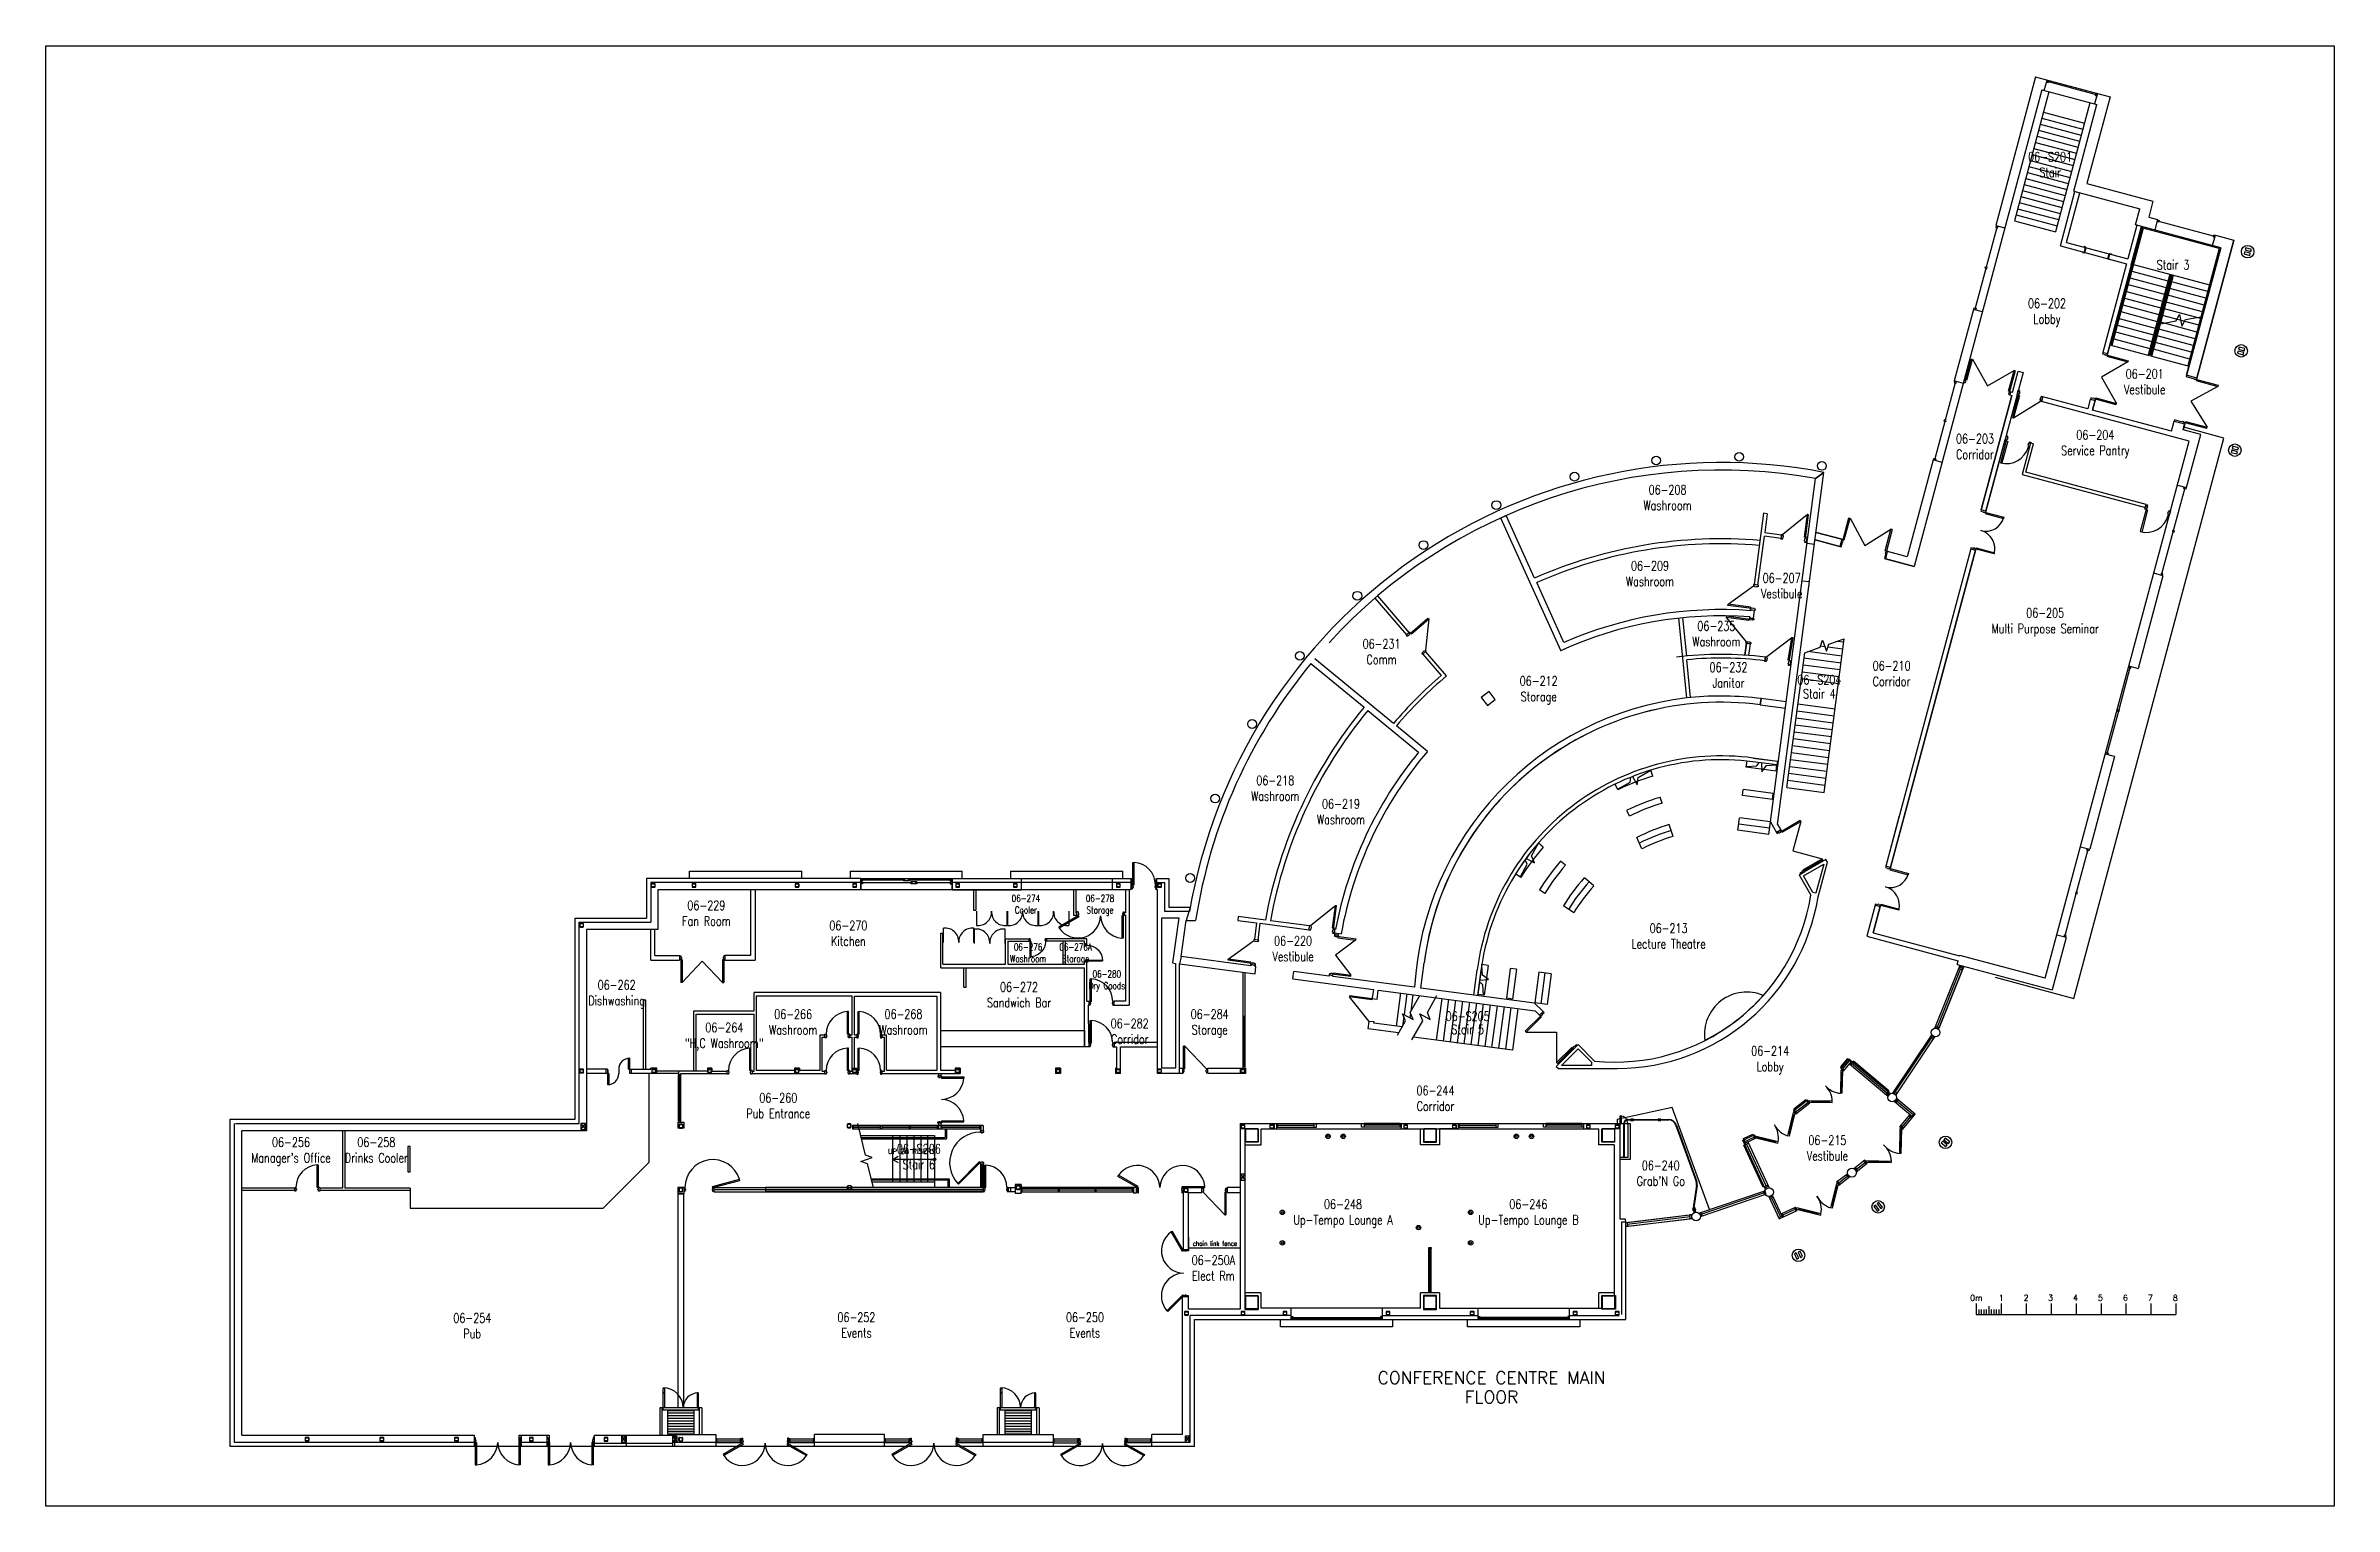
# Model space of a CAD drawing. Extents: x 11182 to 734459, y -1391328 to 152085.
# Drawn here: x 217711 to 309424, y -474470 to -415974 of the extents above; entities that cross this region are included whole.
import ezdxf
from ezdxf.enums import TextEntityAlignment as Align

# ---------------------------------------------------------------- set-up
doc = ezdxf.new("R2010")
doc.units = 0
doc.header["$LTSCALE"] = 500
doc.header["$MEASUREMENT"] = 0
doc.layers.get('0').update_dxf_attribs({"linetype": 'CONTINUOUS'})
doc.layers.add('0_Defpoints', color=106, linetype='CONTINUOUS', plot=False)
for name, color, linetype in [('0_room_data', 7, 'CONTINUOUS'), ('0_text', 7, 'CONTINUOUS'), ('1_Wall_Exist', 251, 'CONTINUOUS'), ('3_Text', 7, 'CONTINUOUS')]:
    doc.layers.add(name, color=color, linetype=linetype)
doc.styles.add('1_200', font='simplex.shx', dxfattribs={"width": 0.75, "height": 460})
doc.styles.add('RAPIDO', font='SIMPLEX.shx')
doc.styles.get("Standard").update_dxf_attribs({"font": 'ROMANS', "height": 200})

msp = doc.modelspace()

# ---------------------------------------------------------------- texts
at = {"layer": '0_text'}
for s, p in [('0m', (295078, -466122)), ('1', (296078, -466122)), ('2', (297078, -466122)), ('3', (298054, -466122)), ('4', (299054, -466122)), ('5', (300054, -466122)), ('6', (301054, -466122)), ('7', (302054, -466122)), ('8', (303054, -466122))]:
    msp.add_text(s, height=231, rotation=0, dxfattribs=at).set_placement(p, align=Align.MIDDLE_CENTER)
at = {"layer": '0_text', "insert": (275652, -469074), "char_height": 500, "width": 14297.21, "attachment_point": 2, "rotation": 0, "line_spacing_factor": 0.923077}
msp.add_mtext('CONFERENCE CENTRE MAIN\\PFLOOR', dxfattribs=at)
at = {"layer": '1_Wall_Exist', "style": 'RAPIDO'}
msp.add_text('UP 26 RISERS', height=200, dxfattribs=at).set_placement((251458, -460354))
at = {"layer": '1_Wall_Exist', "style": '1_200', "width": 0.75}
msp.add_text('chain link fence', height=187.93, dxfattribs=at).set_placement((263679, -464042))
at = {"layer": '3_Text', "style": '1_200', "width": 0.75}
for s, p in [('Stair 3', (302963, -424746)), ('06-S204', (288790, -441365)), ('Stair 4', (288790, -441927)), ('06-S205', (274696, -454847)), ('Stair 5', (274696, -455371))]:
    msp.add_text(s, height=375.9, dxfattribs=at).set_placement(p, align=Align.MIDDLE_CENTER)

# ---------------------------------------------------------------- blocks, each defined once
blk = doc.blocks.new('room_data')
at = {"layer": '3_Text', "style": '1_200', "width": 0.75}
for tag, p in [('ROOMNUM', (0, 0)), ('ROOMUSE', (0, -575))]:
    blk.add_attdef(tag, text='', height=345, dxfattribs=at).set_placement(p, align=Align.MIDDLE_CENTER)

# ---------------------------------------------------------------- linework, layer by layer
for p, q in [((295078, -466347), (295078, -466793)), ((295078, -466793), (303078, -466793)), ((295178, -466594), (295178, -466793)), ((295278, -466594), (295278, -466793)), ((295378, -466594), (295378, -466793)), ((295478, -466594), (295478, -466793)), ((295578, -466461), (295578, -466793)), ((295678, -466594), (295678, -466793)), ((295778, -466594), (295778, -466793)), ((295878, -466594), (295878, -466793)), ((295978, -466594), (295978, -466793)), ((296078, -466347), (296078, -466793)), ((297078, -466347), (297078, -466793)), ((298078, -466347), (298078, -466793)), ((299078, -466347), (299078, -466793)), ((300078, -466347), (300078, -466793)), ((301078, -466347), (301078, -466793)), ((302078, -466347), (302078, -466793)), ((303078, -466347), (303078, -466793))]:
    msp.add_line(p, q)
at = {"layer": '0_Defpoints'}
msp.add_lwpolyline([(217711, -415974), (309424, -415974), (309424, -474470), (217711, -474470)], close=True, dxfattribs=at)
at = {"layer": '1_Wall_Exist'}
for p, q in [((297456, -417222), (295861, -423173)), ((297437, -417217), (300443, -418023)), ((297712, -417738), (292596, -436829)), ((297992, -417813), (296607, -422981)), ((297712, -417738), (299914, -418328)), ((297806, -417763), (297918, -417346)), ((297961, -417456), (297893, -417438)), ((297913, -417365), (297980, -417383)), ((297932, -417370), (297913, -417443)), ((297980, -417383), (297961, -417456)), ((299849, -417926), (297970, -417423)), ((300443, -418023), (299514, -421490)), ((299932, -417886), (299820, -418303)), ((299859, -417887), (299840, -417959)), ((299840, -417959), (299907, -417977)), ((299927, -417905), (299859, -417887)), ((299907, -417900), (299888, -417972)), ((297643, -419117), (299285, -419557)), ((297707, -418876), (299350, -419316)), ((297772, -418634), (299414, -419074)), ((299634, -418253), (298250, -423421)), ((298985, -421796), (299914, -418328)), ((297449, -419841), (299091, -420281)), ((297513, -419600), (299155, -420040)), ((297578, -419358), (299220, -419798)), ((297190, -420807), (298832, -421247)), ((297254, -420566), (298897, -421006)), ((297319, -420324), (298961, -420764)), ((297384, -420083), (299026, -420523)), ((296931, -421773), (298573, -422213)), ((296996, -421532), (298638, -421972)), ((297060, -421290), (298702, -421730)), ((297125, -421049), (298767, -421489)), ((298449, -423992), (299033, -421809)), ((298693, -423850), (299227, -421860)), ((298985, -421796), (301632, -422505)), ((299514, -421490), (302161, -422199)), ((296672, -422739), (298314, -423179)), ((296737, -422498), (298379, -422938)), ((296802, -422256), (298444, -422696)), ((296866, -422015), (298508, -422455)), ((301460, -423145), (301632, -422505)), ((302161, -422199), (301989, -422840)), ((295902, -423256), (295476, -424845)), ((295861, -423173), (296229, -423271)), ((295881, -423178), (295862, -423246)), ((295862, -423246), (295935, -423265)), ((295875, -423197), (295948, -423217)), ((295935, -423265), (295953, -423197)), ((296607, -422981), (298250, -423421)), ((301702, -423210), (300341, -428313)), ((301737, -423219), (300466, -427962)), ((301772, -423281), (300514, -427975)), ((301508, -423158), (301147, -424508)), ((301288, -424753), (301702, -423210)), ((304878, -424061), (301460, -423145)), ((304817, -424096), (301772, -423281)), ((301989, -422840), (302345, -422935)), ((302345, -422935), (302233, -423352)), ((302388, -423045), (302320, -423027)), ((302359, -422960), (302339, -423032)), ((302340, -422954), (302407, -422973)), ((302407, -422973), (302388, -423045)), ((304580, -423597), (302397, -423012)), ((304551, -423974), (304663, -423556)), ((304590, -423557), (304571, -423630)), ((304571, -423630), (304638, -423648)), ((304658, -423576), (304590, -423557)), ((304638, -423570), (304619, -423643)), ((304663, -423556), (305404, -423755)), ((298449, -423992), (301101, -424703)), ((298693, -423850), (301147, -424508)), ((299343, -424231), (299338, -424251)), ((299338, -424251), (299410, -424270)), ((299400, -424019), (299395, -424038)), ((299473, -424038), (299400, -424019)), ((299409, -424249), (299461, -424056)), ((299410, -424270), (299416, -424251)), ((299429, -424254), (299481, -424061)), ((299467, -424058), (299473, -424038)), ((300356, -424503), (300408, -424310)), ((300364, -424526), (300369, -424506)), ((300437, -424545), (300364, -424526)), ((300375, -424508), (300427, -424315)), ((300421, -424313), (300426, -424294)), ((300426, -424294), (300499, -424313)), ((300442, -424526), (300437, -424545)), ((300499, -424313), (300493, -424333)), ((304878, -424061), (303504, -429174)), ((303506, -429173), (304878, -424061)), ((304817, -424096), (303559, -428791)), ((303922, -429286), (305404, -423755)), ((305404, -423755), (303923, -429285)), ((304141, -426813), (304878, -424061)), ((305832, -424225), (305809, -424311)), ((305809, -424311), (306036, -424372)), ((306059, -424286), (305832, -424225)), ((305875, -424066), (305852, -424152)), ((305852, -424152), (306079, -424213)), ((306102, -424127), (305875, -424066)), ((306036, -424372), (306059, -424286)), ((306079, -424213), (306102, -424127)), ((295463, -424893), (295037, -426482)), ((295437, -424835), (295424, -424883)), ((295424, -424883), (295496, -424902)), ((295509, -424854), (295437, -424835)), ((295496, -424902), (295509, -424854)), ((301101, -424703), (300148, -428262)), ((300341, -428314), (301295, -424754)), ((301167, -425541), (302616, -425929)), ((301239, -425270), (302688, -425659)), ((301295, -424754), (301288, -424753)), ((301312, -425000), (302760, -425388)), ((301384, -424730), (304429, -425545)), ((302833, -425118), (301963, -428363)), ((302868, -425179), (302012, -428376)), ((302919, -425192), (302062, -428390)), ((302110, -428403), (302980, -425157)), ((302919, -425192), (302868, -425179)), ((304356, -425816), (302907, -425428)), ((300949, -426352), (302398, -426741)), ((301022, -426082), (302471, -426470)), ((301094, -425811), (302543, -426200)), ((304139, -426627), (302690, -426239)), ((304211, -426357), (302762, -425969)), ((304284, -426086), (302835, -425698)), ((294961, -426534), (294194, -429396)), ((295329, -426633), (294961, -426534)), ((294980, -426539), (294998, -426472)), ((294985, -426520), (295058, -426540)), ((294998, -426472), (295070, -426491)), ((295070, -426491), (295052, -426559)), ((300732, -427164), (302181, -427552)), ((300804, -426893), (302253, -427281)), ((300877, -426623), (302326, -427011)), ((303082, -427009), (302398, -427135)), ((303849, -427709), (302400, -427321)), ((303921, -427439), (302472, -427050)), ((303994, -427168), (302545, -426780)), ((304066, -426898), (302617, -426509)), ((303082, -427009), (303226, -426740)), ((303226, -426740), (303313, -427208)), ((303313, -427208), (303457, -426939)), ((303457, -426939), (304141, -426813)), ((300149, -428262), (300136, -428311)), ((300149, -428262), (300148, -428261)), ((300342, -428313), (300149, -428262)), ((300466, -427962), (302012, -428376)), ((300587, -427705), (302036, -428093)), ((300659, -427434), (302108, -427822)), ((303632, -428520), (302183, -428132)), ((303704, -428250), (302255, -427862)), ((303776, -427980), (302328, -427591)), ((305574, -428201), (305551, -428287)), ((305551, -428287), (305778, -428348)), ((305801, -428262), (305574, -428201)), ((305616, -428041), (305593, -428127)), ((305593, -428127), (305820, -428188)), ((305843, -428102), (305616, -428041)), ((305778, -428348), (305801, -428262)), ((305820, -428188), (305843, -428102)), ((294639, -429403), (294876, -428519)), ((294701, -429366), (294924, -428532)), ((294876, -428519), (294924, -428532)), ((294924, -428532), (295533, -429589)), ((296953, -429063), (295467, -434612)), ((295533, -429589), (296592, -428979)), ((296368, -429813), (296592, -428979)), ((296640, -428991), (296403, -429875)), ((296533, -429857), (296760, -429012)), ((296640, -428991), (296592, -428979)), ((296760, -429012), (296953, -429063)), ((301150, -428635), (300093, -429244)), ((300136, -428311), (300231, -428336)), ((300231, -428336), (300226, -428355)), ((300226, -428355), (300275, -428368)), ((300275, -428368), (300279, -428349)), ((300279, -428349), (301163, -428586)), ((300342, -428313), (300316, -428411)), ((300316, -428411), (301150, -428635)), ((301163, -428586), (301150, -428635)), ((302062, -428390), (303604, -428803)), ((303506, -429173), (303492, -429223)), ((303923, -429285), (303506, -429173)), ((294234, -429479), (293835, -430971)), ((294562, -429494), (294194, -429396)), ((294213, -429401), (294195, -429468)), ((294195, -429468), (294268, -429488)), ((294208, -429420), (294280, -429440)), ((294268, -429488), (294286, -429420)), ((294572, -429458), (294621, -429471)), ((294701, -429366), (294603, -429340)), ((294621, -429471), (294626, -429451)), ((294626, -429451), (294645, -429456)), ((294658, -429408), (294639, -429403)), ((294645, -429456), (294658, -429408)), ((296502, -429975), (295273, -434561)), ((295274, -434560), (296502, -429975)), ((296533, -429857), (296368, -429813)), ((296385, -429870), (296372, -429919)), ((296372, -429919), (296390, -429924)), ((296403, -429875), (296385, -429870)), ((296390, -429924), (296385, -429944)), ((296385, -429944), (296502, -429975)), ((296434, -429957), (296465, -429839)), ((296435, -429957), (296467, -429840)), ((296775, -429925), (296531, -430859)), ((296806, -429986), (296574, -430870)), ((296714, -429962), (296764, -429768)), ((296806, -429986), (296714, -429962)), ((296764, -429768), (296813, -429781)), ((296793, -429930), (296775, -429925)), ((296818, -429835), (296793, -429930)), ((296813, -429781), (296800, -429830)), ((296800, -429830), (296818, -429835)), ((297641, -430152), (297666, -430057)), ((297666, -430057), (297684, -430062)), ((297684, -430062), (297697, -430012)), ((297691, -430225), (297744, -430032)), ((297745, -430025), (297695, -430218)), ((297697, -430012), (297745, -430025)), ((299544, -430514), (297743, -430032)), ((299649, -430125), (299544, -430514)), ((299649, -430125), (299843, -430176)), ((299663, -430075), (299650, -430124)), ((299650, -430124), (299843, -430176)), ((299758, -430100), (299663, -430075)), ((299869, -430078), (299738, -430566)), ((299763, -430082), (299758, -430100)), ((299812, -430095), (299763, -430082)), ((299807, -430113), (299812, -430095)), ((300691, -430350), (299807, -430113)), ((299869, -430078), (300704, -430302)), ((300093, -429244), (300704, -430302)), ((303492, -429223), (303812, -429308)), ((304765, -429615), (303677, -430203)), ((303812, -429308), (303807, -429327)), ((303807, -429327), (303856, -429340)), ((303856, -429340), (303860, -429321)), ((303860, -429321), (304779, -429567)), ((303923, -429285), (303897, -429383)), ((303897, -429383), (304766, -429616)), ((304779, -429567), (304766, -429616)), ((293822, -431020), (293422, -432512)), ((293795, -430961), (293782, -431009)), ((293782, -431009), (293855, -431028)), ((293868, -430980), (293795, -430961)), ((293855, -431028), (293868, -430980)), ((296531, -430859), (296574, -430870)), ((296574, -430870), (297646, -430206)), ((297659, -430156), (297641, -430152)), ((297646, -430206), (297659, -430156)), ((297695, -430218), (297646, -430206)), ((303611, -431811), (297691, -430225)), ((299737, -430566), (299842, -430176)), ((302904, -431414), (299737, -430566)), ((300691, -430350), (300704, -430302)), ((302904, -431414), (303013, -431010)), ((303013, -431010), (303431, -431121)), ((303027, -430959), (303014, -431009)), ((303014, -431009), (303431, -431121)), ((303346, -431045), (303027, -430959)), ((303351, -431027), (303346, -431045)), ((303400, -431040), (303351, -431027)), ((303395, -431058), (303400, -431040)), ((303431, -431121), (303457, -431023)), ((303457, -431023), (304327, -431256)), ((303677, -430203), (304327, -431256)), ((295466, -434613), (296234, -431745)), ((296283, -431797), (296047, -432680)), ((296341, -431812), (296104, -432695)), ((296234, -431745), (296243, -431747)), ((296235, -431784), (296285, -431591)), ((296283, -431797), (296235, -431784)), ((296275, -431629), (296266, -431627)), ((296296, -431747), (296283, -431797)), ((296283, -431797), (296341, -431812)), ((296285, -431591), (296334, -431603)), ((296314, -431752), (296296, -431747)), ((296339, -431657), (296314, -431752)), ((296334, -431603), (296321, -431653)), ((296321, -431653), (296339, -431657)), ((297255, -431892), (296919, -433144)), ((297067, -433057), (297371, -431923)), ((297162, -431974), (297187, -431879)), ((297187, -431879), (297205, -431884)), ((297205, -431884), (297218, -431835)), ((297266, -431847), (297216, -432041)), ((297218, -431835), (297266, -431847)), ((297371, -431923), (297254, -431892)), ((297846, -453325), (303611, -431811)), ((298991, -454130), (305004, -431686)), ((303368, -431351), (303430, -431121)), ((303431, -431121), (303368, -431351)), ((304077, -431541), (303368, -431351)), ((305004, -431686), (303394, -431255)), ((304314, -431304), (303395, -431058)), ((303508, -433666), (304077, -431541)), ((304314, -431304), (304327, -431256)), ((293345, -432564), (292306, -436441)), ((293713, -432662), (293345, -432564)), ((293364, -432569), (293382, -432501)), ((293369, -432550), (293442, -432569)), ((293382, -432501), (293455, -432521)), ((293455, -432521), (293437, -432588)), ((296047, -432680), (296104, -432695)), ((297180, -431979), (297162, -431974)), ((297167, -432028), (297180, -431979)), ((297216, -432041), (297167, -432028)), ((305315, -432176), (305292, -432262)), ((305292, -432262), (305519, -432323)), ((305542, -432237), (305315, -432176)), ((305358, -432017), (305335, -432103)), ((305335, -432103), (305562, -432164)), ((305585, -432078), (305358, -432017)), ((305519, -432323), (305542, -432237)), ((305562, -432164), (305585, -432078)), ((286763, -447560), (288640, -433304)), ((287118, -447166), (288974, -433062)), ((287118, -447166), (288974, -433062)), ((288640, -433304), (288974, -433062)), ((288974, -433062), (288640, -433304)), ((296918, -433143), (301859, -434467)), ((301890, -434349), (297067, -433057)), ((302982, -435394), (303431, -433718)), ((303149, -433570), (303508, -433666)), ((303398, -433709), (303416, -433641)), ((303471, -433728), (303398, -433709)), ((303484, -433680), (303411, -433661)), ((303489, -433661), (303471, -433728)), ((286556, -434699), (286179, -437555)), ((286704, -434718), (286556, -434699)), ((286704, -434718), (286605, -435473)), ((295274, -434560), (295261, -434609)), ((295261, -434609), (295356, -434635)), ((295467, -434612), (295274, -434560)), ((295356, -434635), (295351, -434653)), ((295351, -434653), (295400, -434666)), ((295400, -434666), (295405, -434648)), ((295405, -434648), (296185, -434857)), ((295467, -434612), (295441, -434709)), ((295441, -434709), (296172, -434905)), ((301888, -434552), (301652, -435435)), ((301946, -434567), (301709, -435450)), ((301840, -434540), (301890, -434347)), ((301888, -434553), (301840, -434540)), ((301890, -434349), (301858, -434467)), ((301901, -434503), (301888, -434553)), ((301888, -434552), (301946, -434567)), ((301890, -434347), (301939, -434359)), ((301919, -434508), (301901, -434503)), ((301944, -434413), (301919, -434508)), ((301939, -434359), (301926, -434409)), ((301926, -434409), (301944, -434413)), ((302757, -434727), (302782, -434633)), ((302782, -434633), (302801, -434637)), ((302801, -434637), (302814, -434588)), ((302862, -434601), (302811, -434794)), ((302814, -434588), (302862, -434601)), ((276012, -434887), (278426, -440204)), ((276014, -434892), (276241, -434788)), ((277379, -437293), (276240, -434784)), ((286327, -437575), (286585, -435621)), ((287256, -435710), (286585, -435621)), ((286605, -435473), (287275, -435561)), ((287253, -435737), (287280, -435538)), ((287275, -435561), (287256, -435710)), ((287280, -435538), (287329, -435545)), ((287329, -435545), (287322, -435595)), ((287322, -435595), (287341, -435598)), ((287341, -435598), (287328, -435695)), ((288310, -434752), (287329, -435545)), ((288191, -435658), (288310, -434752)), ((288229, -435715), (288355, -434758)), ((288355, -434758), (288310, -434752)), ((289689, -435740), (288658, -435464)), ((288658, -435464), (289690, -435739)), ((289726, -435801), (289972, -434883)), ((289788, -435765), (290021, -434896)), ((289972, -434883), (290021, -434896)), ((290021, -434896), (290608, -435985)), ((290608, -435985), (291661, -435335)), ((291428, -436205), (291661, -435335)), ((291709, -435348), (291463, -436267)), ((291709, -435348), (291661, -435335)), ((296185, -434857), (296172, -434905)), ((302520, -437118), (302969, -435442)), ((302776, -434732), (302757, -434727)), ((302763, -434782), (302776, -434732)), ((302811, -434794), (302763, -434782)), ((302949, -435385), (302936, -435433)), ((302936, -435433), (303009, -435452)), ((303022, -435404), (302949, -435385)), ((303009, -435452), (303022, -435404)), ((287303, -435743), (287253, -435737)), ((287310, -435693), (287303, -435743)), ((287328, -435695), (287310, -435693)), ((288285, -435671), (288191, -435658)), ((288197, -435810), (288210, -435712)), ((288216, -435812), (288197, -435810)), ((288209, -435863), (288216, -435812)), ((288259, -435869), (288209, -435863)), ((288210, -435712), (288229, -435715)), ((288285, -435671), (288259, -435869)), ((288261, -435842), (288305, -435848)), ((288325, -435700), (288281, -435694)), ((288298, -435901), (288595, -435940)), ((288619, -435764), (289611, -436030)), ((289611, -436029), (288619, -435764)), ((289690, -435739), (289611, -436029)), ((289690, -435739), (289612, -436029)), ((289612, -436029), (289662, -436042)), ((289662, -436042), (289713, -435850)), ((289788, -435765), (289690, -435739)), ((289713, -435850), (289731, -435855)), ((289744, -435806), (289726, -435801)), ((289731, -435855), (289744, -435806)), ((291450, -436315), (291398, -436507)), ((291398, -436507), (291448, -436520)), ((292306, -436440), (291428, -436205)), ((291445, -436262), (291431, -436311)), ((291431, -436311), (291450, -436315)), ((291463, -436267), (291445, -436262)), ((291446, -436521), (292596, -436829)), ((291448, -436520), (291525, -436231)), ((292596, -436829), (291448, -436520)), ((294854, -436129), (291449, -448833)), ((292306, -436441), (291524, -436232)), ((295073, -436083), (291617, -448982)), ((291642, -448885), (295047, -436180)), ((294867, -436079), (294854, -436129)), ((294854, -436129), (295047, -436180)), ((294962, -436105), (294867, -436079)), ((294967, -436087), (294962, -436105)), ((295016, -436100), (294967, -436087)), ((295011, -436118), (295016, -436100)), ((295799, -436329), (295011, -436118)), ((295073, -436083), (295812, -436281)), ((295799, -436329), (295812, -436281)), ((288397, -437451), (288099, -437412)), ((302561, -437201), (301567, -440910)), ((302561, -437201), (302193, -437102)), ((302487, -437109), (302469, -437177)), ((302547, -437177), (302474, -437157)), ((302560, -437128), (302487, -437109)), ((302541, -437196), (302560, -437128)), ((270981, -438100), (272243, -439570)), ((272357, -439472), (271095, -438002)), ((278551, -439875), (277461, -437475)), ((285123, -438388), (285129, -438343)), ((286079, -438514), (285123, -438388)), ((285129, -438343), (286148, -437601)), ((286035, -438462), (285129, -438343)), ((286155, -437551), (286148, -437601)), ((286148, -437601), (286199, -437608)), ((286353, -437577), (286155, -437551)), ((286199, -437608), (286196, -437626)), ((286196, -437626), (286293, -437639)), ((286293, -437639), (286296, -437620)), ((286296, -437620), (286346, -437627)), ((286346, -437627), (286353, -437577)), ((272371, -439526), (273103, -438898)), ((272439, -439527), (273133, -438932)), ((273133, -438932), (273005, -440187)), ((273103, -438898), (273133, -438932)), ((283483, -442096), (283159, -438899)), ((283308, -438883), (283464, -440418)), ((285065, -438825), (285059, -438869)), ((285965, -438989), (285059, -438869)), ((285059, -438869), (285852, -439851)), ((286022, -438951), (285065, -438825)), ((285978, -438895), (285965, -438989)), ((285978, -438895), (286176, -438921)), ((286008, -438849), (286001, -438899)), ((286001, -438899), (286008, -438849)), ((286150, -438918), (286001, -438899)), ((286019, -438970), (286022, -438951)), ((286116, -438983), (286019, -438970)), ((286035, -438462), (286022, -438557)), ((286022, -438557), (286221, -438583)), ((286041, -438600), (286046, -438561)), ((286046, -438561), (286195, -438580)), ((286082, -438495), (286079, -438514)), ((286179, -438508), (286082, -438495)), ((286119, -438964), (286116, -438983)), ((286169, -438971), (286119, -438964)), ((286150, -438919), (286195, -438580)), ((286176, -438921), (286169, -438971)), ((286177, -438526), (286179, -438508)), ((286227, -438533), (286177, -438526)), ((286221, -438583), (286227, -438533)), ((272377, -439455), (272226, -439585)), ((272226, -439585), (272258, -439623)), ((272258, -439623), (272297, -439590)), ((272297, -439590), (272309, -439605)), ((272309, -439605), (272384, -439541)), ((272384, -439541), (272371, -439526)), ((272377, -439455), (272439, -439527)), ((272954, -440205), (272880, -440269)), ((272967, -440220), (272954, -440205)), ((273005, -440187), (272967, -440220)), ((273038, -440225), (273005, -440187)), ((278654, -440102), (278426, -440204)), ((285869, -439904), (285806, -440381)), ((285806, -440381), (285869, -439904)), ((285845, -439900), (285852, -439851)), ((286043, -439926), (285845, -439900)), ((285852, -439851), (285902, -439857)), ((285869, -439904), (286017, -439924)), ((285902, -439857), (285905, -439838)), ((285905, -439838), (286002, -439851)), ((286017, -439924), (285956, -440392)), ((286002, -439851), (285999, -439870)), ((285999, -439870), (286050, -439877)), ((286050, -439877), (286043, -439926)), ((287692, -439685), (286685, -440445)), ((287543, -440587), (287692, -439685)), ((287579, -440645), (287737, -439693)), ((287737, -439693), (287692, -439685)), ((288202, -440282), (288816, -440066)), ((288816, -440066), (288916, -439778)), ((289012, -440048), (288830, -440024)), ((288916, -439778), (289075, -440227)), ((288979, -445877), (289789, -439722)), ((289075, -440227), (289175, -439939)), ((289734, -440143), (289132, -440064)), ((289175, -439939), (289789, -439722)), ((289770, -439866), (289489, -439828)), ((268412, -440718), (270542, -442468)), ((271725, -443117), (268573, -440526)), ((272892, -440284), (272854, -440317)), ((272854, -440317), (272886, -440355)), ((272880, -440269), (272892, -440284)), ((272886, -440355), (273038, -440225)), ((272904, -440339), (273639, -441195)), ((273851, -441212), (273018, -440242)), ((283632, -442080), (283479, -440567)), ((286603, -440634), (286636, -440437)), ((286653, -440642), (286603, -440634)), ((286631, -440462), (286606, -440610)), ((286636, -440437), (286685, -440445)), ((286661, -440592), (286653, -440642)), ((286680, -440595), (286661, -440592)), ((286685, -440445), (286677, -440495)), ((286677, -440495), (286696, -440498)), ((286696, -440498), (286680, -440595)), ((287492, -445681), (288202, -440282)), ((287636, -440603), (287543, -440587)), ((287544, -440738), (287560, -440642)), ((287563, -440741), (287544, -440738)), ((287554, -440792), (287563, -440741)), ((287604, -440800), (287554, -440792)), ((287560, -440642), (287579, -440645)), ((287636, -440603), (287604, -440800)), ((289587, -441254), (288100, -441058)), ((289624, -440976), (288137, -440780)), ((289660, -440698), (288173, -440503)), ((289697, -440421), (288322, -440240)), ((301239, -440895), (300790, -442571)), ((301199, -440812), (301567, -440910)), ((301218, -440817), (301200, -440884)), ((301200, -440884), (301273, -440904)), ((301213, -440836), (301285, -440856)), ((301273, -440904), (301291, -440836)), ((275558, -441834), (275240, -442077)), ((275801, -442151), (275558, -441834)), ((289551, -441531), (288064, -441335)), ((270696, -442595), (272731, -444267)), ((275240, -442077), (275484, -442395)), ((275484, -442395), (275801, -442151)), ((283632, -442080), (283483, -442096)), ((286422, -442371), (286455, -442123)), ((286455, -442123), (286422, -442371)), ((286422, -442371), (287429, -442504)), ((287461, -442256), (286455, -442123)), ((289344, -443101), (287857, -442905)), ((289381, -442823), (287894, -442627)), ((289417, -442545), (287930, -442350)), ((300777, -442619), (300328, -444295)), ((300751, -442560), (300738, -442609)), ((300738, -442609), (300811, -442628)), ((300824, -442580), (300751, -442560)), ((300811, -442628), (300824, -442580)), ((273085, -444235), (271841, -443212)), ((289235, -443933), (287747, -443738)), ((289271, -443656), (287784, -443460)), ((289308, -443378), (287821, -443182)), ((285861, -444869), (285894, -444621)), ((286122, -444652), (286122, -444651)), ((287089, -444778), (286122, -444651)), ((287089, -444778), (286122, -444652)), ((286142, -444500), (287109, -444628)), ((286142, -444501), (286142, -444500)), ((286142, -444501), (287109, -444628)), ((286287, -444821), (286384, -444685)), ((286471, -444697), (286490, -445049)), ((286490, -445049), (286667, -444801)), ((286667, -444801), (287089, -444778)), ((287057, -445026), (287089, -444778)), ((287109, -444628), (287089, -444778)), ((287089, -444778), (287089, -444778)), ((289125, -444766), (287638, -444570)), ((289161, -444489), (287674, -444293)), ((289198, -444211), (287711, -444015)), ((300620, -444446), (299626, -448155)), ((300620, -444446), (300252, -444347)), ((300271, -444352), (300289, -444284)), ((300276, -444333), (300349, -444352)), ((300289, -444284), (300362, -444304)), ((300362, -444304), (300343, -444372)), ((280708, -445778), (280604, -445548)), ((280698, -445755), (281202, -445465)), ((281202, -445465), (281232, -445271)), ((281296, -445245), (281486, -445577)), ((281486, -445577), (281533, -445276)), ((281533, -445276), (282035, -444987)), ((282118, -445225), (282037, -444986)), ((287057, -445026), (285861, -444869)), ((285864, -444844), (286287, -444821)), ((287492, -445681), (288979, -445877)), ((289015, -445599), (287528, -445403)), ((289052, -445321), (287565, -445126)), ((289088, -445044), (287601, -444848)), ((281183, -446826), (281080, -446598)), ((282486, -446315), (282406, -446076)), ((285711, -446009), (285743, -445766)), ((286907, -446166), (285711, -446009)), ((286939, -445919), (285744, -445762)), ((286907, -446166), (286939, -445919)), ((282936, -447640), (282777, -447170)), ((285528, -447397), (285592, -446907)), ((286763, -447560), (285528, -447397)), ((286796, -447312), (285560, -447149)), ((286828, -447064), (285593, -446901)), ((286828, -447064), (287070, -447483)), ((287070, -447483), (287243, -447383)), ((287245, -447382), (287071, -447482)), ((287071, -447482), (287097, -447527)), ((287097, -447527), (287182, -447477)), ((287118, -447166), (287243, -447383)), ((287182, -447477), (287192, -447494)), ((287192, -447494), (287235, -447469)), ((287226, -447452), (288018, -446995)), ((287235, -447469), (287226, -447452)), ((287245, -447382), (287295, -447470)), ((287295, -447470), (288043, -447038)), ((288043, -447038), (287728, -448215)), ((288018, -446995), (288043, -447038)), ((291989, -446819), (291437, -448882)), ((277255, -448422), (277528, -447909)), ((277376, -448702), (277255, -448422)), ((277723, -448069), (277528, -447909)), ((281682, -448138), (281474, -447689)), ((287728, -448215), (288906, -448533)), ((299100, -449882), (299549, -448207)), ((299258, -448056), (299626, -448155)), ((299516, -448198), (299534, -448130)), ((299588, -448217), (299516, -448198)), ((299601, -448169), (299529, -448149)), ((299606, -448150), (299588, -448217)), ((250371, -449324), (241788, -449323)), ((241788, -449323), (241788, -450915)), ((243506, -449323), (243506, -449028)), ((243506, -449028), (248006, -449028)), ((248006, -449323), (248006, -449028)), ((249943, -449028), (249943, -449324)), ((249943, -449028), (254443, -449028)), ((250371, -449778), (250371, -449324)), ((250371, -449324), (256795, -449324)), ((250371, -449324), (250371, -449778)), ((250441, -449344), (250371, -449344)), ((250391, -449419), (250391, -449344)), ((250441, -449419), (250441, -449344)), ((250441, -449378), (252081, -449378)), ((252081, -449340), (252081, -449415)), ((252321, -449340), (252081, -449340)), ((252131, -449340), (252131, -449415)), ((252271, -449340), (252271, -449415)), ((252321, -449340), (252321, -449415)), ((252321, -449378), (253961, -449378)), ((253961, -449344), (254031, -449344)), ((253961, -449419), (253961, -449344)), ((254011, -449419), (254011, -449344)), ((254031, -449324), (254031, -449778)), ((254031, -449778), (254031, -449324)), ((254443, -449324), (254443, -449028)), ((256380, -449028), (256380, -449323)), ((256380, -449028), (260880, -449028)), ((256795, -449323), (261229, -449323)), ((256795, -449324), (260468, -449323)), ((256795, -449324), (256795, -449778)), ((260468, -449778), (260468, -449323)), ((260880, -449323), (260880, -449028)), ((261202, -449323), (261202, -449778)), ((261215, -449323), (261215, -449756)), ((261229, -449323), (261229, -449756)), ((261279, -448681), (261324, -448681)), ((261279, -449632), (261279, -448681)), ((261324, -449581), (261324, -448681)), ((262216, -449778), (262216, -449323)), ((262229, -449323), (262229, -449778)), ((262229, -449323), (262720, -449323)), ((262720, -449323), (262720, -450490)), ((276824, -449287), (276615, -449147)), ((276803, -449273), (277076, -448759)), ((277076, -448759), (276997, -448575)), ((277036, -448522), (277376, -448702)), ((278613, -448798), (278418, -448638)), ((279751, -449620), (279371, -449302)), ((289053, -448564), (287982, -449182)), ((287982, -449182), (288448, -449990)), ((287982, -449182), (288448, -449990)), ((288095, -449059), (288010, -449108)), ((288010, -449108), (288035, -449152)), ((288035, -449152), (288209, -449052)), ((288129, -449017), (288086, -449042)), ((288086, -449042), (288095, -449059)), ((288139, -449033), (288129, -449017)), ((288931, -448576), (288139, -449033)), ((288148, -449227), (288964, -448756)), ((288529, -449886), (288148, -449227)), ((288158, -448965), (288906, -448533)), ((288209, -449052), (288158, -448965)), ((288964, -448756), (288652, -449919)), ((288738, -450068), (289114, -448669)), ((288931, -448576), (288906, -448533)), ((289114, -448669), (289053, -448564)), ((291437, -448882), (291532, -448907)), ((291643, -448884), (291450, -448832)), ((291532, -448907), (291527, -448925)), ((291527, -448925), (291576, -448938)), ((291576, -448938), (291581, -448920)), ((291581, -448920), (292361, -449129)), ((291617, -448982), (292348, -449178)), ((292361, -449129), (292348, -449178)), ((250371, -449489), (241953, -449488)), ((241953, -449488), (241953, -451080)), ((241977, -449550), (241977, -449655)), ((241989, -449655), (241989, -449550)), ((242105, -449527), (242000, -449527)), ((242000, -449539), (242105, -449539)), ((242105, -449667), (242000, -449667)), ((242000, -449679), (242105, -449679)), ((242117, -449550), (242117, -449655)), ((242129, -449655), (242129, -449550)), ((254031, -449778), (242243, -449778)), ((242243, -449778), (242243, -451368)), ((243615, -449550), (243615, -449655)), ((243627, -449655), (243627, -449550)), ((243744, -449527), (243639, -449527)), ((243639, -449539), (243744, -449539)), ((243744, -449667), (243639, -449667)), ((243639, -449679), (243744, -449679)), ((243755, -449550), (243755, -449655)), ((243767, -449655), (243767, -449550)), ((245954, -449778), (245954, -452410)), ((246144, -449778), (246144, -452600)), ((247745, -449550), (247745, -449655)), ((247757, -449655), (247757, -449550)), ((247873, -449527), (247768, -449527)), ((247768, -449539), (247873, -449539)), ((247873, -449667), (247768, -449667)), ((247768, -449679), (247873, -449679)), ((247885, -449550), (247885, -449655)), ((247897, -449655), (247897, -449550)), ((250052, -449550), (250052, -449655)), ((250064, -449655), (250064, -449550)), ((250180, -449527), (250075, -449527)), ((250075, -449539), (250180, -449539)), ((250180, -449667), (250075, -449667)), ((250075, -449679), (250180, -449679)), ((250192, -449550), (250192, -449655)), ((250204, -449655), (250204, -449550)), ((250371, -449419), (250441, -449419)), ((250371, -449460), (250441, -449460)), ((250441, -449535), (250371, -449535)), ((254031, -449778), (250371, -449778)), ((250391, -449460), (250391, -449535)), ((250441, -449460), (250441, -449535)), ((252375, -449500), (250441, -449500)), ((252321, -449415), (252081, -449415)), ((252375, -449460), (252375, -449535)), ((252615, -449460), (252375, -449460)), ((252615, -449535), (252375, -449535)), ((252425, -449460), (252425, -449535)), ((252565, -449460), (252565, -449535)), ((252615, -449460), (252615, -449535)), ((253961, -449500), (252615, -449500)), ((254031, -449419), (253961, -449419)), ((253961, -449460), (253961, -449535)), ((254031, -449460), (253961, -449460)), ((253961, -449535), (254031, -449535)), ((254011, -449460), (254011, -449535)), ((261229, -449488), (254031, -449488)), ((254031, -449778), (256795, -449778)), ((261165, -449778), (254031, -449778)), ((254182, -449550), (254182, -449655)), ((254194, -449655), (254194, -449550)), ((254310, -449527), (254205, -449527)), ((254205, -449539), (254310, -449539)), ((254310, -449667), (254205, -449667)), ((254205, -449679), (254310, -449679)), ((254322, -449550), (254322, -449655)), ((254334, -449655), (254334, -449550)), ((254887, -449778), (254887, -450598)), ((254981, -449778), (254980, -450598)), ((256489, -449550), (256489, -449655)), ((256501, -449655), (256501, -449550)), ((256617, -449527), (256512, -449527)), ((256512, -449539), (256617, -449539)), ((256617, -449667), (256512, -449667)), ((256512, -449679), (256617, -449679)), ((256629, -449550), (256629, -449655)), ((256641, -449655), (256641, -449550)), ((258897, -449778), (258897, -450791)), ((258989, -449778), (258989, -450699)), ((260619, -449550), (260619, -449655)), ((260631, -449655), (260631, -449550)), ((260747, -449527), (260642, -449527)), ((260642, -449539), (260747, -449539)), ((260747, -449667), (260642, -449667)), ((260642, -449679), (260747, -449679)), ((260759, -449550), (260759, -449655)), ((260771, -449655), (260771, -449550)), ((260979, -449778), (260979, -450699)), ((261135, -449778), (261135, -454402)), ((261165, -449756), (261229, -449756)), ((261165, -449756), (261165, -449778)), ((261324, -449581), (261229, -449581)), ((261229, -449731), (261279, -449731)), ((261298, -449632), (261279, -449632)), ((261279, -449731), (261279, -449680)), ((261279, -449680), (261298, -449680)), ((261298, -449680), (261298, -449632)), ((262179, -449632), (262160, -449632)), ((262160, -449632), (262160, -449680)), ((262160, -449680), (262179, -449680)), ((262229, -449581), (262179, -449581)), ((262179, -449581), (262179, -449632)), ((262179, -449680), (262179, -449731)), ((262179, -449731), (262229, -449731)), ((262229, -449488), (262555, -449488)), ((262265, -449778), (262229, -449778)), ((262265, -457138), (262265, -449778)), ((262274, -449550), (262274, -449655)), ((262286, -449655), (262286, -449550)), ((262402, -449527), (262297, -449527)), ((262297, -449539), (262402, -449539)), ((262402, -449667), (262297, -449667)), ((262297, -449679), (262402, -449679)), ((262414, -449550), (262414, -449655)), ((262426, -449655), (262426, -449550)), ((262555, -450655), (262555, -449488)), ((277782, -449925), (277572, -449785)), ((288652, -449919), (288529, -449886)), ((298638, -451607), (299087, -449931)), ((299067, -449874), (299054, -449922)), ((299054, -449922), (299126, -449941)), ((299139, -449893), (299067, -449874)), ((299126, -449941), (299139, -449893)), ((238923, -458973), (238923, -450915)), ((238923, -450915), (241788, -450915)), ((239088, -459138), (239088, -451080)), ((239088, -451080), (241953, -451080)), ((239112, -451142), (239112, -451247)), ((239124, -451247), (239124, -451142)), ((239240, -451119), (239135, -451119)), ((239135, -451131), (239240, -451131)), ((239252, -451142), (239252, -451247)), ((239264, -451247), (239264, -451142)), ((254887, -450598), (254980, -450598)), ((255005, -450642), (255005, -451212)), ((256224, -450642), (256224, -451212)), ((256250, -450642), (256250, -451212)), ((257469, -450642), (257469, -451212)), ((257494, -450642), (257494, -451212)), ((259084, -450821), (258305, -451271)), ((259109, -450865), (258330, -451315)), ((258713, -450642), (258713, -451212)), ((258897, -450791), (259034, -450791)), ((258989, -450699), (259034, -450699)), ((259034, -450821), (259034, -450669)), ((259084, -450669), (259034, -450669)), ((259084, -450821), (259034, -450821)), ((259084, -450669), (259084, -450720)), ((259084, -450720), (259103, -450720)), ((259103, -450770), (259084, -450770)), ((259084, -450770), (259084, -450821)), ((259084, -450821), (259109, -450865)), ((259103, -450720), (259103, -450770)), ((260834, -450821), (260834, -451721)), ((260934, -450821), (260834, -450821)), ((260884, -450720), (260865, -450720)), ((260865, -450720), (260865, -450770)), ((260865, -450770), (260884, -450770)), ((260884, -450669), (260884, -450720)), ((260884, -450669), (260934, -450669)), ((260884, -450770), (260884, -451721)), ((260934, -450821), (260934, -450669)), ((260979, -450699), (260934, -450699)), ((260934, -450699), (260934, -450791)), ((260979, -450791), (260934, -450791)), ((260979, -450791), (260979, -454246)), ((262434, -450905), (263120, -450905)), ((262434, -456922), (262434, -450905)), ((263548, -450655), (262555, -450655)), ((263576, -450490), (262720, -450490)), ((263120, -450905), (262869, -452710)), ((263207, -452452), (263408, -451009)), ((263576, -450490), (263408, -451009)), ((263408, -451009), (263794, -451009)), ((265502, -450854), (265482, -451003)), ((265482, -451003), (266237, -451102)), ((266592, -450997), (265502, -450854)), ((266237, -451102), (266149, -451772)), ((266297, -451792), (266386, -451121)), ((266386, -451121), (268339, -451378)), ((268359, -451229), (266791, -451023)), ((268337, -451402), (268363, -451203)), ((268339, -451378), (268359, -451229)), ((268339, -451378), (268359, -451229)), ((268363, -451203), (268413, -451210)), ((268413, -451210), (268406, -451261)), ((269393, -450417), (268413, -451210)), ((269274, -451323), (269393, -450417)), ((269312, -451380), (269438, -450423)), ((269438, -450423), (269393, -450417)), ((278945, -450702), (278533, -450427)), ((291028, -450402), (290696, -451642)), ((291223, -450453), (290941, -451501)), ((290941, -451501), (291221, -450454)), ((291028, -450402), (291223, -450453)), ((291043, -450352), (291029, -450401)), ((291029, -450401), (291223, -450453)), ((291138, -450377), (291043, -450352)), ((291143, -450359), (291138, -450377)), ((291192, -450372), (291143, -450359)), ((291187, -450390), (291192, -450372)), ((291975, -450601), (291187, -450390)), ((291223, -450453), (291249, -450355)), ((291249, -450355), (291988, -450553)), ((291975, -450601), (291988, -450553)), ((239240, -451259), (239135, -451259)), ((239135, -451271), (239240, -451271)), ((242243, -451368), (239376, -451368)), ((239376, -451368), (239376, -459433)), ((241953, -452600), (241953, -451368)), ((242122, -452410), (242122, -451368)), ((253576, -452902), (253576, -451512)), ((253576, -451512), (253665, -451512)), ((253665, -452758), (253665, -451512)), ((253690, -451887), (253690, -451317)), ((254909, -451887), (254909, -451317)), ((254934, -451925, 2182), (254934, -451355, 2182)), ((256154, -451925, 2182), (256154, -451355, 2182)), ((256180, -452758), (256180, -451741)), ((256180, -451741), (257118, -451741)), ((256272, -451833), (256272, -452758)), ((256272, -451833), (257118, -451833)), ((257118, -451838), (257118, -451735)), ((257118, -451735), (257152, -451735)), ((257118, -451741), (257118, -451833)), ((257183, -451838), (257118, -451838)), ((257152, -451735), (257152, -451770)), ((257152, -451770), (257165, -451770)), ((257152, -451803), (257152, -452464)), ((257165, -451803), (257152, -451803)), ((257165, -451770), (257165, -451803)), ((257183, -451838), (257183, -452464)), ((257765, -451803), (257765, -451770)), ((257765, -451770), (257778, -451770)), ((257778, -451803), (257765, -451803)), ((257778, -451770), (257778, -451735)), ((257778, -451735), (257812, -451735)), ((257778, -451838), (257778, -451803)), ((257812, -451838), (257778, -451838)), ((257812, -451735), (257812, -451838)), ((259430, -451741), (257812, -451741)), ((257812, -451833), (257812, -451741)), ((259338, -451833), (257812, -451833)), ((258305, -451271), (258330, -451315)), ((258486, -452758), (258486, -451833)), ((258578, -452758), (258578, -451833)), ((259335, -451999), (259335, -451965)), ((259335, -451965), (259438, -451965)), ((259370, -451999), (259335, -451999)), ((259338, -451965), (259338, -451833)), ((259429, -451965), (259338, -451965)), ((259370, -452012), (259370, -451999)), ((259403, -452012), (259370, -452012)), ((259403, -451999), (259403, -452012)), ((259438, -451999), (259403, -451999)), ((259430, -451965), (259430, -451741)), ((259438, -451965), (259438, -451999)), ((260884, -451721), (260834, -451721)), ((265099, -452560), (266119, -451818)), ((266125, -451768), (266119, -451818)), ((266119, -451818), (266169, -451824)), ((266323, -451794), (266125, -451768)), ((266298, -451792), (266149, -451772)), ((266169, -451824), (266167, -451843)), ((266167, -451843), (266264, -451856)), ((266264, -451856), (266266, -451837)), ((266266, -451837), (266317, -451844)), ((266317, -451844), (266323, -451794)), ((268387, -451408), (268337, -451402)), ((268393, -451358), (268387, -451408)), ((268412, -451360), (268393, -451358)), ((268406, -451261), (268425, -451263)), ((268425, -451263), (268412, -451360)), ((269369, -451335), (269274, -451323)), ((269281, -451474), (269294, -451377)), ((269300, -451477), (269281, -451474)), ((269293, -451527), (269300, -451477)), ((269343, -451534), (269293, -451527)), ((269294, -451377), (269312, -451380)), ((269369, -451335), (269343, -451534)), ((269364, -451361), (269345, -451510)), ((269345, -451510), (269625, -451547)), ((269364, -451361), (269346, -451510)), ((269359, -451580), (269352, -451631)), ((269352, -451631), (269400, -451637)), ((269366, -451513), (269358, -451581)), ((269358, -451580), (269507, -451600)), ((269507, -451600), (269359, -451580)), ((269404, -451366), (269364, -451361)), ((269404, -451366), (269364, -451361)), ((269400, -451637), (269398, -451656)), ((269398, -451656), (269448, -451662)), ((270200, -451792), (269402, -452404)), ((269448, -451662), (269450, -451643)), ((269450, -451643), (270207, -451743)), ((269507, -451600), (269494, -451700)), ((269494, -451700), (270200, -451792)), ((269506, -451600), (269515, -451532)), ((270207, -451743), (270200, -451792)), ((290696, -451642), (294356, -452623)), ((290941, -451501), (294408, -452430)), ((298679, -451690), (298115, -453792)), ((298679, -451690), (298310, -451591)), ((298605, -451598), (298587, -451665)), ((298664, -451665), (298592, -451646)), ((298677, -451617), (298605, -451598)), ((298659, -451685), (298677, -451617)), ((241953, -452600), (243114, -452600)), ((242122, -452410), (243114, -452410)), ((243114, -452410), (243114, -452600)), ((243114, -452410), (243114, -452600)), ((243114, -452430), (243164, -452430)), ((243209, -452580), (243114, -452580)), ((243164, -452430), (243164, -452481)), ((243164, -452481), (243183, -452481)), ((243164, -452529), (243164, -453494)), ((243183, -452529), (243164, -452529)), ((243183, -452481), (243183, -452529)), ((243209, -452580), (243209, -453494)), ((244021, -452640), (243209, -453494)), ((244021, -452640), (244834, -453494)), ((244834, -452580), (244834, -453494)), ((244929, -452580), (244834, -452580)), ((244879, -452481), (244860, -452481)), ((244860, -452481), (244860, -452529)), ((244860, -452529), (244879, -452529)), ((244929, -452430), (244879, -452430)), ((244879, -452430), (244879, -452481)), ((244879, -452529), (244879, -453494)), ((244929, -452410), (244929, -452600)), ((245954, -452410), (244929, -452410)), ((244929, -452600), (246144, -452600)), ((253576, -452902), (259338, -452902)), ((253665, -452758), (256180, -452758)), ((254507, -453674), (254507, -452902)), ((254596, -453674), (254596, -452902)), ((256272, -452758), (259338, -452758)), ((257152, -452464), (257183, -452464)), ((259335, -452659), (259335, -452625)), ((259335, -452625), (259370, -452625)), ((259438, -452659), (259335, -452659)), ((259338, -456071), (259337, -452902)), ((259338, -452758), (259338, -452659)), ((259338, -452659), (259429, -452659)), ((259370, -452625), (259370, -452612)), ((259370, -452612), (259403, -452612)), ((259403, -452612), (259403, -452625)), ((259403, -452625), (260064, -452625)), ((259429, -454246), (259429, -452659)), ((259438, -452594), (260064, -452594)), ((259438, -452594), (259438, -452659)), ((260064, -452625), (260064, -452594)), ((262869, -452710), (262984, -452726)), ((262984, -452726), (262984, -456922)), ((263207, -452452), (263153, -452748)), ((263153, -452748), (266173, -453145)), ((263153, -457138), (263153, -452748)), ((266011, -452821), (263207, -452452)), ((265093, -452605), (265099, -452560)), ((266050, -452731), (265093, -452605)), ((266005, -452679), (265099, -452560)), ((266005, -452679), (265993, -452774)), ((265993, -452774), (266191, -452800)), ((266017, -452778), (266011, -452821)), ((266016, -452778), (266165, -452797)), ((266165, -452797), (266017, -452778)), ((266053, -452712), (266050, -452731)), ((266150, -452725), (266053, -452712)), ((266147, -452743), (266150, -452725)), ((266198, -452750), (266147, -452743)), ((266160, -452841), (266165, -452797)), ((266212, -452848), (266160, -452841)), ((266173, -453145), (266212, -452848)), ((266191, -452800), (266198, -452750)), ((267684, -453344), (267723, -453047)), ((269141, -453234), (267723, -453047)), ((269402, -452404), (270015, -453202)), ((272815, -453717), (272948, -452711)), ((274945, -453998), (275077, -452991)), ((275228, -453011), (275095, -454017)), ((275264, -452778), (275106, -453973)), ((275286, -453200), (275264, -452778)), ((275511, -452810), (275264, -452778)), ((275511, -452810), (275354, -454006)), ((276404, -452928), (276247, -454124)), ((276652, -452960), (276404, -452928)), ((276652, -452960), (276494, -454156)), ((293421, -455327), (294434, -452805)), ((293421, -455327), (294419, -452842)), ((293526, -455267), (294453, -452959)), ((294566, -452878), (293577, -455341)), ((294316, -452774), (294356, -452623)), ((294316, -452774), (298115, -453792)), ((294384, -452931), (294523, -452987)), ((294542, -452940), (294402, -452884)), ((294415, -452406), (294408, -452430)), ((297846, -453325), (294415, -452406)), ((294419, -452842), (294422, -452839)), ((294422, -452839), (294566, -452878)), ((294433, -452897), (294465, -452814)), ((243209, -453494), (243164, -453494)), ((244834, -453494), (244879, -453494)), ((246098, -454625), (246098, -453895)), ((253564, -453895), (246098, -453895)), ((253564, -453895), (253564, -456998)), ((254507, -453674), (254596, -453674)), ((259572, -453352), (259617, -453352)), ((259572, -454303), (259572, -453352)), ((259617, -454252), (259617, -453352)), ((265693, -456922), (265693, -453082)), ((265782, -456922), (265782, -453094)), ((267684, -453344), (270916, -453770)), ((269146, -453191), (269141, -453234)), ((269146, -453191), (269295, -453211)), ((269154, -453140), (269147, -453190)), ((269147, -453190), (269296, -453210)), ((269202, -453146), (269154, -453140)), ((269205, -453127), (269202, -453146)), ((269255, -453134), (269205, -453127)), ((269252, -453153), (269255, -453134)), ((270009, -453252), (269252, -453153)), ((269289, -453253), (269295, -453211)), ((272567, -453685), (269289, -453253)), ((269296, -453210), (269309, -453110)), ((269309, -453110), (270015, -453202)), ((270009, -453252), (270015, -453202)), ((270916, -453770), (270861, -454192)), ((271066, -454169), (271115, -453796)), ((271115, -453796), (277398, -454623)), ((272007, -453913), (271832, -455242)), ((272255, -453946), (272145, -454777)), ((272503, -453979), (272413, -454658)), ((277376, -454318), (272815, -453717)), ((275354, -454006), (275106, -453973)), ((275306, -453580), (275166, -453480)), ((275177, -453397), (275534, -453377)), ((275534, -453377), (275286, -453200)), ((275329, -454003), (275306, -453580)), ((277544, -453077), (277381, -454313)), ((278040, -453143), (277544, -453077)), ((277792, -453110), (277629, -454345)), ((278040, -453143), (277877, -454378)), ((295830, -453283), (298991, -454130)), ((241648, -454189), (241648, -456970)), ((241648, -454189), (241740, -454189)), ((241740, -454189), (241740, -456970)), ((243680, -457046), (243680, -454625)), ((243680, -454625), (246098, -454625)), ((243769, -454765), (246098, -454765)), ((243769, -454765), (243769, -457049)), ((246098, -457049), (246098, -454765)), ((250031, -454035), (246187, -454035)), ((246187, -454035), (246187, -456998)), ((249843, -455559), (249843, -454659)), ((249888, -454659), (249843, -454659)), ((249888, -455610), (249888, -454659)), ((250031, -455589), (250031, -454035)), ((250120, -455589), (250120, -454035)), ((250120, -454035), (253424, -454035)), ((250263, -454659), (250308, -454659)), ((250263, -455610), (250263, -454659)), ((250308, -455559), (250308, -454659)), ((253424, -454035), (253424, -456998)), ((259429, -454246), (259522, -454246)), ((259493, -454402), (259494, -455902)), ((259572, -454402), (259493, -454402)), ((259522, -454402), (259522, -454246)), ((259617, -454252), (259522, -454252)), ((259522, -454252), (259522, -454402)), ((259591, -454303), (259572, -454303)), ((259572, -454402), (259572, -454351)), ((259572, -454351), (259591, -454351)), ((259591, -454351), (259591, -454303)), ((260472, -454303), (260453, -454303)), ((260453, -454303), (260453, -454351)), ((260453, -454351), (260472, -454351)), ((260522, -454252), (260472, -454252)), ((260472, -454252), (260472, -454303)), ((260472, -454351), (260472, -454402)), ((260472, -454402), (261135, -454402)), ((260979, -454246), (260522, -454246)), ((260522, -454402), (260522, -454246)), ((260522, -454402), (260522, -454252)), ((265693, -454849), (265782, -454849)), ((265782, -454849), (265693, -454849)), ((265693, -454849), (265693, -454899)), ((265782, -454899), (265782, -454849)), ((269961, -454023), (269955, -454073)), ((270861, -454192), (269955, -454073)), ((270748, -455049), (269956, -454073)), ((271066, -454169), (269961, -454023)), ((272135, -454857), (272084, -455242)), ((272204, -455029), (272090, -454746)), ((272090, -454746), (272505, -454980)), ((272404, -454729), (272380, -454909)), ((272391, -454697), (272776, -454015)), ((272505, -454980), (272391, -454697)), ((272751, -454011), (272742, -454074)), ((272892, -455029), (272778, -454746)), ((272778, -454746), (273193, -454980)), ((273079, -454697), (273463, -454015)), ((273193, -454980), (273079, -454697)), ((273656, -454131), (273436, -455800)), ((273933, -454167), (273714, -455837)), ((274211, -454204), (273991, -455873)), ((274489, -454240), (274269, -455910)), ((274766, -454277), (274546, -455946)), ((275044, -454313), (274824, -455983)), ((275321, -454350), (275102, -456019)), ((275599, -454386), (275379, -456056)), ((275877, -454423), (275657, -456093)), ((276154, -454459), (275935, -456129)), ((276432, -454496), (276212, -456166)), ((276494, -454156), (276247, -454124)), ((276710, -454533), (276490, -456202)), ((277650, -454800), (277003, -455447)), ((277649, -454872), (277038, -455483)), ((277718, -454660), (277376, -454318)), ((277376, -454318), (277718, -454660)), ((277877, -454378), (277381, -454313)), ((277398, -454623), (277576, -454801)), ((277577, -454800), (277398, -454623)), ((277718, -454660), (277576, -454801)), ((277719, -454659), (277577, -454800)), ((277577, -454800), (277719, -454659)), ((277577, -454800), (277614, -454836)), ((277614, -454836), (277649, -454872)), ((277650, -454800), (277663, -454814)), ((277663, -454814), (277699, -454778)), ((277685, -454765), (277755, -454695)), ((277699, -454778), (277685, -454765)), ((277755, -454695), (277719, -454659)), ((248743, -455589), (248938, -455589)), ((248743, -456998), (248743, -455589)), ((248832, -457046), (248832, -455678)), ((248832, -455678), (248938, -455678)), ((248924, -455589), (248924, -455678)), ((248938, -455709), (248938, -455559)), ((248938, -455559), (248988, -455559)), ((248988, -455709), (248938, -455709)), ((248988, -455559), (248988, -455610)), ((248988, -455610), (249007, -455610)), ((249007, -455658), (248988, -455658)), ((248988, -455658), (248988, -455709)), ((249007, -455610), (249007, -455658)), ((249938, -455559), (249843, -455559)), ((249869, -455658), (249869, -455610)), ((249869, -455610), (249888, -455610)), ((249888, -455658), (249869, -455658)), ((249888, -455709), (249888, -455658)), ((249938, -455709), (249888, -455709)), ((249938, -455559), (249938, -455709)), ((249938, -455589), (250031, -455589)), ((249938, -455678), (249938, -455589)), ((249938, -455678), (250031, -455678)), ((250031, -457046), (250031, -455678)), ((250120, -455589), (250213, -455589)), ((250120, -456922), (250120, -455678)), ((250123, -455678), (250213, -455678)), ((250308, -455559), (250213, -455559)), ((250213, -455559), (250213, -455709)), ((250213, -455709), (250263, -455709)), ((250282, -455610), (250263, -455610)), ((250263, -455709), (250263, -455658)), ((250263, -455658), (250282, -455658)), ((250282, -455658), (250282, -455610)), ((251163, -455610), (251144, -455610)), ((251144, -455610), (251144, -455658)), ((251144, -455658), (251163, -455658)), ((251213, -455559), (251163, -455559)), ((251163, -455559), (251163, -455610)), ((251163, -455658), (251163, -455709)), ((251163, -455709), (251213, -455709)), ((251213, -455709), (251213, -455559)), ((251213, -455586), (251411, -455586)), ((251213, -455678), (251319, -455678)), ((251227, -455678), (251227, -455589)), ((251319, -457046), (251319, -455678)), ((251411, -456998), (251411, -455586)), ((253564, -455420), (259338, -455420)), ((259338, -455420), (259338, -456071)), ((259572, -455021), (259617, -455021)), ((259572, -455972), (259572, -455021)), ((259617, -455921), (259617, -455021)), ((265693, -454899), (265782, -454899)), ((265738, -456799), (265738, -454899)), ((270708, -455354), (270748, -455049)), ((271930, -455515), (270708, -455354)), ((270946, -455075), (270748, -455049)), ((270940, -455125), (270946, -455075)), ((272067, -455273), (270940, -455125)), ((271885, -455596), (272204, -455029)), ((272460, -455794), (272892, -455029)), ((276490, -456202), (272525, -455680)), ((277003, -455447), (277038, -455483)), ((277038, -455483), (278257, -455483)), ((278257, -455483), (278257, -456702)), ((293291, -455573), (291718, -457926)), ((291832, -457890), (293301, -455692)), ((293407, -455668), (291851, -457997)), ((293239, -455650), (293364, -455733)), ((293391, -455692), (293267, -455608)), ((293325, -455647), (293336, -455631)), ((293446, -455321), (293421, -455327)), ((293513, -455335), (293446, -455321)), ((293493, -455329), (293500, -455310)), ((293565, -455367), (293513, -455335)), ((293577, -455341), (293565, -455367)), ((241071, -456970), (241071, -456525)), ((241071, -456525), (241116, -456525)), ((241116, -457138), (241116, -456525)), ((245928, -457019), (245928, -456119)), ((245973, -456119), (245928, -456119)), ((245973, -457070), (245973, -456119)), ((249843, -457017), (249843, -456117)), ((249888, -456117), (249843, -456117)), ((249888, -457068), (249888, -456117)), ((250263, -456117), (250308, -456117)), ((250263, -457068), (250263, -456117)), ((250308, -457017), (250308, -456117)), ((259572, -456071), (253564, -456071)), ((259522, -455902), (259494, -455902)), ((259522, -456071), (259522, -455902)), ((259617, -455921), (259522, -455921)), ((259591, -455972), (259572, -455972)), ((259572, -456071), (259572, -456020)), ((259572, -456020), (259591, -456020)), ((259591, -456020), (259591, -455972)), ((260472, -455972), (260453, -455972)), ((260453, -455972), (260453, -456020)), ((260453, -456020), (260472, -456020)), ((260522, -455921), (260472, -455921)), ((260472, -455921), (260472, -455972)), ((260472, -456020), (260472, -456071)), ((260472, -456071), (260618, -456071)), ((262265, -455902), (260522, -455902)), ((260522, -455902), (260522, -456071)), ((260618, -456071), (260618, -456922)), ((260787, -456071), (262265, -456071)), ((260787, -457138), (260787, -456071)), ((263312, -457006), (263312, -456041)), ((263357, -456041), (263312, -456041)), ((263357, -456955), (263357, -456041)), ((264226, -456955), (263357, -456041)), ((279123, -455980), (278248, -456855)), ((279123, -455980), (278248, -456855)), ((278869, -456092), (278258, -456703)), ((278294, -456738), (278258, -456703)), ((278905, -456127), (278294, -456738)), ((279123, -456152), (278457, -456818)), ((278905, -456127), (278869, -456092)), ((278941, -456091), (278905, -456127)), ((278905, -456127), (278941, -456164)), ((278963, -456042), (278927, -456078)), ((278927, -456078), (278941, -456091)), ((278941, -456164), (279082, -456022)), ((278976, -456056), (278963, -456042)), ((279046, -455986), (278976, -456056)), ((279082, -456022), (279046, -455986)), ((279783, -456640), (279123, -455980)), ((279783, -456640), (279123, -455980)), ((279123, -456152), (279661, -456690)), ((279661, -456690), (279661, -456818)), ((289905, -456554), (289640, -456871)), ((289976, -456548), (289646, -456941)), ((289735, -456951), (290001, -456634)), ((289761, -457038), (290091, -456644)), ((290059, -456682), (289905, -456554)), ((289976, -456548), (291586, -457899)), ((290033, -456791), (290161, -456638)), ((291579, -457828), (290161, -456638)), ((239112, -456984), (239112, -457089)), ((239124, -457089), (239124, -456984)), ((239240, -456961), (239135, -456961)), ((239135, -456973), (239240, -456973)), ((239240, -457101), (239135, -457101)), ((239135, -457113), (239240, -457113)), ((239252, -456984), (239252, -457089)), ((239264, -457089), (239264, -456984)), ((240226, -456970), (239376, -456970)), ((240271, -457138), (239396, -457138)), ((240176, -457138), (240176, -456970)), ((240226, -456970), (240226, -457583)), ((240226, -457583), (240271, -457583)), ((240231, -456998), (240231, -457138)), ((240271, -457138), (240271, -457583)), ((240671, -456970), (240671, -457138)), ((241071, -456970), (241953, -456970)), ((243067, -457138), (241116, -457138)), ((241121, -457138), (241121, -456998)), ((241166, -456970), (241166, -457138)), ((241893, -460686), (241893, -457138)), ((241953, -456970), (241953, -456922)), ((242197, -456922), (241953, -456922)), ((242004, -456984), (242004, -457089)), ((242016, -457089), (242016, -456984)), ((242132, -456961), (242028, -456961)), ((242028, -456973), (242132, -456973)), ((242132, -457101), (242028, -457101)), ((242028, -457113), (242132, -457113)), ((242144, -456984), (242144, -457089)), ((242156, -457089), (242156, -456984)), ((244224, -457049), (242176, -457049)), ((242176, -457049), (242176, -457138)), ((242197, -457138), (242197, -456922)), ((243067, -457049), (243067, -459086)), ((243067, -459036), (243067, -457187)), ((243067, -457187), (243156, -457187)), ((243156, -457187), (243067, -457187)), ((243156, -457187), (243067, -457187)), ((243067, -457237), (243156, -457237)), ((243113, -459036), (243113, -457237)), ((243156, -457138), (245023, -457138)), ((243156, -459086), (243156, -457138)), ((243156, -459036), (243156, -457187)), ((243165, -457138), (243469, -457138)), ((244406, -456922), (244224, -456922)), ((244224, -456922), (244224, -457049)), ((244239, -456984), (244239, -457089)), ((244250, -457089), (244250, -456984)), ((244367, -456961), (244262, -456961)), ((244262, -456973), (244367, -456973)), ((244367, -457101), (244262, -457101)), ((244262, -457113), (244367, -457113)), ((244379, -456984), (244379, -457089)), ((244391, -457089), (244391, -456984)), ((244406, -456922), (244406, -457049)), ((244406, -457049), (245023, -457049)), ((245009, -457049), (245009, -457138)), ((245023, -457169), (245023, -457019)), ((245023, -457019), (245073, -457019)), ((245073, -457169), (245023, -457169)), ((245073, -457019), (245073, -457070)), ((245073, -457070), (245092, -457070)), ((245092, -457118), (245073, -457118)), ((245073, -457118), (245073, -457169)), ((245092, -457070), (245092, -457118)), ((246023, -457019), (245928, -457019)), ((245954, -457118), (245954, -457070)), ((245954, -457070), (245973, -457070)), ((245973, -457118), (245954, -457118)), ((245973, -457169), (245973, -457118)), ((246023, -457169), (245973, -457169)), ((246023, -457019), (246023, -457169)), ((246023, -457049), (246098, -457049)), ((246023, -457138), (248938, -457138)), ((246187, -456998), (247713, -456998)), ((247713, -456922), (247713, -457138)), ((247914, -456922), (247713, -456922)), ((247739, -456984), (247739, -457089)), ((247750, -457089), (247750, -456984)), ((247867, -456961), (247762, -456961)), ((247762, -456973), (247867, -456973)), ((247867, -457101), (247762, -457101)), ((247762, -457113), (247867, -457113)), ((247879, -456984), (247879, -457089)), ((247891, -457089), (247891, -456984)), ((247914, -456922), (247914, -457046)), ((247914, -456998), (248743, -456998)), ((248832, -457046), (248938, -457046)), ((248924, -457049), (248924, -457138)), ((248938, -457167), (248938, -457017)), ((248938, -457017), (248988, -457017)), ((248988, -457167), (248938, -457167)), ((248988, -457017), (248988, -457068)), ((248988, -457068), (249007, -457068)), ((249007, -457116), (248988, -457116)), ((248988, -457116), (248988, -457167)), ((249007, -457068), (249007, -457116)), ((249938, -457017), (249843, -457017)), ((249869, -457116), (249869, -457068)), ((249869, -457068), (249888, -457068)), ((249888, -457116), (249869, -457116)), ((249888, -457167), (249888, -457116)), ((249938, -457167), (249888, -457167)), ((249938, -457017), (249938, -457167)), ((249938, -457046), (250031, -457046)), ((249938, -457138), (249938, -457049)), ((249938, -457138), (250213, -457138)), ((250031, -456922), (250213, -456922)), ((250046, -456984), (250046, -457089)), ((250057, -457089), (250057, -456984)), ((250174, -456961), (250069, -456961)), ((250069, -456973), (250174, -456973)), ((250174, -457101), (250069, -457101)), ((250069, -457113), (250174, -457113)), ((250186, -456984), (250186, -457089)), ((250198, -457089), (250198, -456984)), ((250213, -456922), (250213, -457167)), ((250308, -457017), (250213, -457017)), ((250213, -457167), (250263, -457167)), ((250282, -457068), (250263, -457068)), ((250263, -457167), (250263, -457116)), ((250263, -457116), (250282, -457116)), ((250282, -457116), (250282, -457068)), ((251163, -457068), (251144, -457068)), ((251144, -457068), (251144, -457116)), ((251144, -457116), (251163, -457116)), ((251213, -457017), (251163, -457017)), ((251163, -457017), (251163, -457068)), ((251163, -457116), (251163, -457167)), ((251163, -457167), (251213, -457167)), ((251213, -457167), (251213, -457017)), ((251213, -457046), (251319, -457046)), ((251213, -457138), (254351, -457138)), ((251227, -457138), (251227, -457049)), ((251411, -456998), (253424, -456998)), ((253607, -457228), (253455, -457228)), ((253455, -457228), (253455, -457278)), ((253455, -457278), (253506, -457278)), ((253486, -457138), (253486, -457228)), ((253506, -457278), (253506, -457297)), ((253506, -457297), (253556, -457297)), ((253556, -457297), (253556, -457278)), ((253556, -457278), (254507, -457278)), ((253564, -456998), (254150, -456998)), ((253576, -457138), (253576, -457228)), ((253607, -457228), (253607, -457328)), ((253607, -457328), (254507, -457328)), ((254150, -456922), (254150, -457138)), ((254351, -456922), (254150, -456922)), ((254176, -456984), (254176, -457089)), ((254187, -457089), (254187, -456984)), ((254304, -456961), (254199, -456961)), ((254199, -456973), (254304, -456973)), ((254304, -457101), (254199, -457101)), ((254199, -457113), (254304, -457113)), ((254316, -456984), (254316, -457089)), ((254328, -457089), (254328, -456984)), ((254351, -456922), (254351, -457138)), ((254507, -457278), (254507, -457328)), ((258172, -456922), (258172, -457138)), ((258373, -456922), (258172, -456922)), ((258373, -457138), (258172, -457138)), ((258198, -456984), (258198, -457089)), ((258209, -457089), (258209, -456984)), ((258326, -456961), (258221, -456961)), ((258221, -456973), (258326, -456973)), ((258326, -457101), (258221, -457101)), ((258221, -457113), (258326, -457113)), ((258338, -456984), (258338, -457089)), ((258350, -457089), (258350, -456984)), ((258373, -456922), (258373, -457138)), ((260586, -456922), (260586, -457138)), ((260618, -456922), (260586, -456922)), ((260787, -457138), (260586, -457138)), ((260612, -456984), (260612, -457089)), ((260623, -457089), (260623, -456984)), ((260740, -456961), (260635, -456961)), ((260635, -456973), (260740, -456973)), ((260740, -457101), (260635, -457101)), ((260635, -457113), (260740, -457113)), ((260752, -456984), (260752, -457089)), ((260764, -457089), (260764, -456984)), ((263262, -457138), (262265, -457138)), ((262267, -456984), (262267, -457089)), ((262278, -457089), (262278, -456984)), ((262395, -456961), (262290, -456961)), ((262290, -456973), (262395, -456973)), ((262395, -457101), (262290, -457101)), ((262290, -457113), (262395, -457113)), ((262407, -456984), (262407, -457089)), ((262419, -457089), (262419, -456984)), ((262984, -456922), (262434, -456922)), ((263153, -456922), (263262, -456922)), ((263262, -456922), (263262, -457138)), ((263357, -456955), (263262, -456955)), ((263262, -457105), (263312, -457105)), ((263331, -457006), (263312, -457006)), ((263312, -457105), (263312, -457054)), ((263312, -457054), (263331, -457054)), ((263331, -457054), (263331, -457006)), ((264226, -457006), (264207, -457006)), ((264207, -457006), (264207, -457054)), ((264207, -457054), (264226, -457054)), ((264276, -456955), (264226, -456955)), ((264226, -456955), (264226, -457006)), ((264226, -457054), (264226, -457105)), ((264226, -457105), (264276, -457105)), ((264276, -456922), (265788, -456922)), ((264276, -457138), (264276, -456922)), ((265788, -457138), (264276, -457138)), ((265587, -457122), (265587, -456922)), ((265587, -457122), (265787, -457122)), ((265611, -456984), (265611, -457089)), ((265622, -457089), (265622, -456984)), ((265739, -456961), (265634, -456961)), ((265634, -456973), (265739, -456973)), ((265739, -457101), (265634, -457101)), ((265634, -457113), (265739, -457113)), ((265782, -456799), (265693, -456799)), ((265693, -456799), (265693, -456849)), ((265782, -456849), (265693, -456849)), ((265693, -456849), (265782, -456849)), ((265751, -456984), (265751, -457089)), ((265763, -457089), (265763, -456984)), ((265782, -456849), (265782, -456799)), ((265787, -457122), (265787, -456922)), ((265788, -456922), (265788, -457138)), ((278248, -456855), (278334, -456940)), ((278334, -456940), (279783, -456940)), ((278334, -456940), (280697, -456940)), ((279661, -456818), (278457, -456818)), ((279783, -456940), (280697, -456940)), ((289640, -456871), (289793, -456999)), ((289644, -457929), (289665, -457001)), ((289646, -456941), (289761, -457038)), ((289713, -457105), (289663, -457101)), ((289665, -457001), (289716, -457002)), ((289688, -457103), (289672, -457828)), ((289716, -457002), (289695, -457931)), ((291489, -458013), (289994, -456759)), ((291499, -457924), (290081, -456734)), ((282896, -458497), (280687, -458986)), ((284386, -462587), (282896, -458497)), ((288321, -458208), (287753, -458643)), ((288251, -458198), (287762, -458573)), ((287838, -458673), (288327, -458298)), ((288412, -458327), (287844, -458762)), ((288380, -458229), (288379, -458280)), ((288379, -458280), (289307, -458301)), ((289308, -458250), (288380, -458229)), ((288481, -458282), (288482, -458232)), ((288481, -458257), (289206, -458273)), ((289206, -458299), (289207, -458248)), ((289307, -458301), (289308, -458250)), ((289695, -457931), (289644, -457929)), ((289697, -457829), (289646, -457828)), ((291542, -458062), (291489, -458013)), ((291554, -458029), (291542, -458062)), ((291582, -457978), (291554, -458029)), ((291632, -457940), (291582, -457978)), ((291586, -457899), (291632, -457940)), ((292537, -458886), (291784, -458254)), ((291915, -458169), (291819, -458284)), ((291857, -458316), (291954, -458201)), ((292633, -458771), (291880, -458139)), ((292547, -458796), (291905, -458258)), ((225104, -472079), (225104, -458973)), ((225104, -458973), (238923, -458973)), ((225269, -471914), (225269, -459138)), ((225308, -459138), (239088, -459138)), ((225564, -471619), (225564, -459433)), ((239376, -459433), (225564, -459433)), ((229600, -459433), (229600, -461736)), ((229692, -459433), (229692, -461736)), ((239160, -459142), (239338, -459384)), ((239160, -459384), (239338, -459142)), ((239160, -459142), (239160, -459384)), ((239338, -459142), (239160, -459142)), ((239160, -459384), (239338, -459384)), ((239338, -459384), (239338, -459142)), ((243041, -459086), (243278, -459086)), ((243041, -459086), (243041, -459332)), ((243278, -459332), (243041, -459332)), ((243159, -459036), (243067, -459036)), ((243067, -459086), (243156, -459086)), ((243091, -459194), (243091, -459299)), ((243102, -459299), (243102, -459194)), ((243219, -459171), (243114, -459171)), ((243114, -459183), (243219, -459183)), ((243219, -459311), (243114, -459311)), ((243114, -459323), (243219, -459323)), ((243159, -459086), (243159, -459036)), ((243231, -459194), (243231, -459299)), ((243243, -459299), (243243, -459194)), ((243278, -459086), (243278, -459332)), ((249828, -459180), (249828, -459285)), ((249840, -459285), (249840, -459180)), ((249957, -459156), (249852, -459156)), ((249852, -459168), (249957, -459168)), ((249957, -459297), (249852, -459297)), ((249852, -459308), (249957, -459308)), ((249969, -459180), (249969, -459285)), ((249980, -459285), (249980, -459180)), ((250036, -459217), (253486, -459217)), ((250086, -459217), (250036, -459217)), ((250036, -459217), (250036, -459357)), ((250036, -459357), (255184, -459357)), ((255273, -459217), (250043, -459217)), ((250043, -459217), (250043, -459357)), ((250086, -459357), (250086, -459217)), ((250086, -459292), (251161, -459292)), ((250086, -459357), (252311, -459357)), ((250564, -460405), (250250, -459138)), ((251161, -459357), (251161, -459217)), ((251161, -459217), (251211, -459217)), ((251211, -459357), (251161, -459357)), ((251211, -459217), (251211, -459357)), ((251211, -459292), (252311, -459292)), ((252361, -459217), (252311, -459217)), ((252311, -459217), (252311, -459357)), ((252311, -459357), (252361, -459357)), ((252361, -459357), (252361, -459217)), ((252361, -459292), (253436, -459292)), ((252361, -459357), (255134, -459357)), ((253486, -459217), (253436, -459217)), ((253436, -459217), (253436, -459357)), ((253436, -459357), (253486, -459357)), ((253455, -459128), (253455, -459078)), ((253455, -459078), (253506, -459078)), ((253607, -459128), (253455, -459128)), ((253486, -459128), (253486, -459357)), ((253506, -459078), (253506, -459059)), ((253506, -459059), (253556, -459059)), ((253556, -459059), (253556, -459078)), ((253556, -459078), (254507, -459078)), ((253576, -459128), (253576, -459357)), ((253576, -459217), (255184, -459217)), ((253626, -459217), (253576, -459217)), ((253576, -459357), (253626, -459357)), ((253607, -459028), (253607, -459128)), ((253607, -459028), (254507, -459028)), ((253626, -459357), (253626, -459217)), ((253626, -459292), (255134, -459292)), ((253757, -459405), (253757, -459702)), ((253807, -459405), (253807, -459752)), ((254507, -459078), (254507, -459028)), ((255134, -459217), (255134, -459357)), ((255134, -459357), (255184, -459357)), ((255303, -459439), (255153, -459439)), ((255153, -459439), (255153, -459489)), ((255184, -459217), (255184, -459439)), ((255273, -459217), (255273, -459439)), ((255303, -459489), (255303, -459439)), ((265582, -459138), (265582, -466578)), ((265582, -459138), (281202, -459138)), ((265618, -459214), (265618, -459319)), ((265630, -459319), (265630, -459214)), ((265746, -459191), (265641, -459191)), ((265641, -459203), (265746, -459203)), ((265746, -459331), (265641, -459331)), ((265641, -459343), (265746, -459343)), ((265758, -459214), (265758, -459319)), ((265770, -459319), (265770, -459214)), ((265779, -466590), (265779, -459354)), ((265779, -459354), (266306, -459354)), ((266294, -459360), (265794, -459360)), ((265794, -459360), (265794, -459860)), ((266294, -459860), (266294, -459360)), ((266306, -459354), (266306, -459887)), ((266424, -459354), (279958, -459354)), ((266424, -459990), (266424, -459354)), ((266769, -459214), (266769, -459319)), ((266781, -459319), (266781, -459214)), ((266897, -459191), (266792, -459191)), ((266792, -459203), (266897, -459203)), ((266897, -459331), (266792, -459331)), ((266792, -459343), (266897, -459343)), ((266909, -459214), (266909, -459319)), ((266921, -459319), (266921, -459214)), ((266960, -459354), (266960, -459138)), ((267033, -459138), (267033, -459354)), ((267033, -459288), (267083, -459288)), ((267083, -459138), (268533, -459138)), ((267083, -459288), (267083, -459138)), ((267083, -459213), (268533, -459213)), ((267083, -459288), (268533, -459288)), ((268533, -459138), (268533, -459288)), ((268533, -459288), (268633, -459288)), ((268633, -459288), (268633, -459138)), ((270442, -459288), (270442, -459138)), ((270542, -459288), (270442, -459288)), ((271992, -459138), (270542, -459138)), ((270542, -459138), (270542, -459288)), ((271992, -459213), (270542, -459213)), ((271992, -459288), (270542, -459288)), ((271992, -459288), (271992, -459138)), ((272042, -459288), (271992, -459288)), ((272042, -459138), (274321, -459138)), ((272042, -459354), (272042, -459138)), ((272137, -459214), (272137, -459319)), ((272149, -459319), (272149, -459214)), ((272265, -459191), (272160, -459191)), ((272160, -459203), (272265, -459203)), ((272265, -459331), (272160, -459331)), ((272160, -459343), (272265, -459343)), ((272277, -459214), (272277, -459319)), ((272289, -459319), (272289, -459214)), ((272809, -459990), (272809, -459354)), ((272929, -459354), (272929, -459887)), ((273439, -459360), (272939, -459360)), ((272939, -459360), (272939, -459860)), ((273439, -459860), (273439, -459360)), ((273449, -459887), (273449, -459354)), ((273569, -459354), (273569, -459990)), ((274321, -459354), (273569, -459354)), ((274089, -459214), (274089, -459319)), ((274101, -459319), (274101, -459214)), ((274217, -459191), (274112, -459191)), ((274112, -459203), (274217, -459203)), ((274217, -459331), (274112, -459331)), ((274112, -459343), (274217, -459343)), ((274229, -459214), (274229, -459319)), ((274241, -459319), (274241, -459214)), ((274321, -459138), (274321, -459354)), ((274321, -459288), (274371, -459288)), ((274371, -459138), (275821, -459138)), ((274371, -459288), (274371, -459138)), ((274371, -459213), (275821, -459213)), ((274371, -459288), (275821, -459288)), ((275821, -459138), (275821, -459288)), ((275821, -459288), (275921, -459288)), ((275921, -459288), (275921, -459138)), ((277731, -459288), (277731, -459138)), ((277831, -459288), (277731, -459288)), ((279281, -459138), (277831, -459138)), ((277831, -459138), (277831, -459288)), ((279281, -459213), (277831, -459213)), ((279281, -459288), (277831, -459288)), ((279281, -459288), (279281, -459138)), ((279331, -459288), (279281, -459288)), ((279331, -459138), (279331, -459354)), ((279457, -459214), (279457, -459319)), ((279469, -459319), (279469, -459214)), ((279585, -459191), (279480, -459191)), ((279480, -459203), (279585, -459203)), ((279585, -459331), (279480, -459331)), ((279480, -459343), (279585, -459343)), ((279597, -459214), (279597, -459319)), ((279609, -459319), (279609, -459214)), ((279958, -459990), (279958, -459354)), ((280077, -459354), (280596, -459354)), ((280077, -459887), (280077, -459354)), ((280588, -459360), (280088, -459360)), ((280088, -459360), (280088, -459860)), ((280588, -459860), (280588, -459360)), ((280596, -459887), (280596, -459354)), ((280613, -459214), (280613, -459319)), ((280625, -459319), (280625, -459214)), ((280741, -459191), (280636, -459191)), ((280636, -459203), (280741, -459203)), ((280741, -459331), (280636, -459331)), ((280636, -459343), (280741, -459343)), ((280687, -458986), (280687, -459138)), ((280753, -459214), (280753, -459319)), ((280765, -459319), (280765, -459214)), ((280813, -459135), (280813, -458839)), ((280813, -458839), (280848, -458839)), ((280848, -459135), (280813, -459135)), ((280813, -462976), (280813, -459138)), ((280848, -458839), (280848, -459135)), ((280951, -460498), (280951, -459144)), ((280975, -460498), (280975, -459144)), ((281113, -458976), (282755, -458976)), ((281113, -459000), (282755, -459000)), ((281113, -459138), (281113, -460498)), ((281202, -459138), (281202, -460587)), ((281336, -458961), (281226, -458961)), ((281226, -458961), (281226, -459016)), ((281226, -459016), (281336, -459016)), ((281336, -459016), (281336, -458961)), ((282436, -458961), (282326, -458961)), ((282326, -458961), (282326, -459016)), ((282326, -459016), (282436, -459016)), ((282436, -459016), (282436, -458961)), ((283026, -459190), (283197, -459661)), ((283048, -459182), (283220, -459653)), ((287531, -459639), (287759, -458706)), ((287808, -458718), (287580, -459652)), ((287759, -458811), (287580, -459547)), ((287784, -458817), (287734, -458805)), ((287753, -458643), (287844, -458762)), ((287759, -458706), (287808, -458718)), ((287884, -458732), (287762, -458573)), ((292011, -460337), (292033, -459335)), ((292014, -459275), (292422, -458789)), ((292082, -459438), (292031, -459437)), ((292033, -459335), (292084, -459336)), ((292056, -459437), (292038, -460236)), ((292084, -459336), (292061, -460338)), ((292104, -459285), (292447, -458876)), ((292124, -459378), (292633, -458771)), ((292390, -458828), (292505, -458924)), ((232319, -460061), (232227, -460061)), ((232227, -460061), (232227, -461075)), ((232319, -461075), (232319, -460061)), ((250371, -459627), (253334, -459627)), ((250390, -459702), (253757, -459702)), ((250402, -459752), (253807, -459752)), ((251654, -459702), (251654, -459627)), ((251654, -461352), (251654, -459752)), ((251934, -459627), (251934, -459702)), ((251934, -459752), (251934, -461352)), ((252214, -459627), (252214, -459702)), ((252214, -459752), (252214, -461352)), ((252494, -459627), (252494, -459702)), ((252494, -459752), (252494, -461352)), ((252774, -459627), (252774, -459702)), ((252774, -459752), (252774, -461352)), ((253054, -459627), (253054, -459702)), ((253054, -459752), (253054, -461352)), ((253334, -459627), (253334, -459702)), ((253334, -459752), (253334, -461352)), ((255153, -459489), (255204, -459489)), ((255184, -459490), (255273, -459490)), ((255204, -459489), (255204, -459508)), ((255204, -459508), (255252, -459508)), ((255252, -459508), (255252, -459489)), ((255252, -459489), (255303, -459489)), ((266306, -459887), (265779, -459887)), ((265779, -465923), (265782, -459990)), ((265782, -459990), (266424, -459990)), ((265794, -459860), (266294, -459860)), ((273569, -459990), (272809, -459990)), ((272929, -459887), (273449, -459887)), ((272939, -459860), (273439, -459860)), ((280565, -459990), (279958, -459990)), ((280596, -459887), (280077, -459887)), ((280088, -459860), (280588, -459860)), ((280565, -459990), (280565, -466027)), ((283197, -459661), (283570, -460695)), ((283220, -459653), (283593, -460687)), ((285721, -459812), (286187, -459595)), ((286638, -461778), (285721, -459812)), ((285745, -459746), (286120, -459571)), ((285758, -460010), (285940, -459926)), ((286543, -461693), (285758, -460010)), ((285918, -459880), (285782, -459944)), ((285798, -459859), (286173, -459684)), ((286656, -461640), (285872, -459957)), ((285918, -459880), (286774, -461714)), ((286250, -459731), (285921, -459885)), ((286120, -459571), (286205, -459752)), ((286250, -459731), (286187, -459595)), ((286201, -459653), (286189, -459702)), ((286189, -459702), (287122, -459930)), ((287134, -459881), (286201, -459653)), ((286223, -459660), (286201, -459674)), ((286288, -459726), (286300, -459677)), ((286294, -459702), (287029, -459881)), ((287023, -459906), (287035, -459856)), ((287122, -459930), (287134, -459881)), ((287580, -459652), (287531, -459639)), ((287604, -459553), (287555, -459541)), ((292061, -460338), (292011, -460337)), ((292064, -460236), (292013, -460235)), ((293733, -459848), (293675, -459916)), ((293675, -459916), (293855, -460067)), ((293913, -459999), (293733, -459848)), ((293838, -459722), (293781, -459790)), ((293781, -459790), (293961, -459941)), ((294018, -459873), (293838, -459722)), ((293855, -460067), (293913, -459999)), ((293961, -459941), (294018, -459873)), ((228594, -461703), (228594, -460803)), ((228639, -460803), (228594, -460803)), ((228639, -461754), (228639, -460803)), ((232227, -461075), (232319, -461075)), ((240046, -462533), (241893, -460686)), ((250382, -460657), (250831, -460498)), ((250649, -460750), (250382, -460657)), ((250831, -460498), (250564, -460405)), ((250887, -461708), (250649, -460750)), ((253284, -460577), (251648, -460577)), ((251654, -460577), (251870, -460452)), ((251654, -460577), (251870, -460702)), ((255122, -460677), (254259, -461540)), ((255153, -460709), (254291, -461572)), ((255153, -460709), (255122, -460677)), ((255204, -460709), (255153, -460709)), ((255153, -460709), (255153, -460759)), ((255153, -460759), (255303, -460759)), ((255184, -461708), (255184, -460759)), ((255184, -460809), (255273, -460809)), ((255252, -460690), (255204, -460690)), ((255204, -460690), (255204, -460709)), ((255228, -460809), (255228, -461658)), ((255252, -460709), (255252, -460690)), ((255303, -460709), (255252, -460709)), ((255273, -460759), (255273, -461708)), ((255303, -460759), (255303, -460709)), ((255334, -460809), (255379, -460809)), ((255334, -461760), (255334, -460809)), ((255379, -461709), (255379, -460809)), ((260680, -461260), (260705, -461216)), ((261460, -461710), (260680, -461260)), ((261485, -461666), (260705, -461216)), ((265598, -461166), (265776, -461408)), ((265598, -461408), (265776, -461166)), ((265598, -461166), (265598, -461408)), ((265776, -461166), (265598, -461166)), ((265776, -461408), (265776, -461166)), ((281113, -460498), (280813, -460498)), ((281202, -460587), (280813, -460587)), ((283570, -460695), (283851, -461467)), ((283593, -460687), (283874, -461459)), ((289483, -461482), (289926, -461142)), ((289568, -461511), (289903, -461254)), ((289568, -461606), (290017, -461261)), ((289858, -461194), (289949, -461313)), ((289989, -461283), (289897, -461164)), ((289933, -461211), (289947, -461200)), ((290614, -460613), (290171, -460953)), ((290200, -460931), (290292, -461050)), ((290223, -460989), (290236, -460978)), ((290331, -461020), (290240, -460901)), ((290264, -461072), (290712, -460727)), ((290286, -460960), (290620, -460703)), ((290674, -460635), (290673, -460686)), ((290673, -460686), (291674, -460708)), ((291675, -460658), (290674, -460635)), ((290774, -460688), (290775, -460637)), ((290775, -460663), (291573, -460681)), ((291572, -460706), (291574, -460655)), ((291674, -460708), (291675, -460658)), ((227689, -461736), (225564, -461736)), ((227689, -461828), (225564, -461828)), ((227675, -461736), (227675, -461828)), ((227689, -461853), (227689, -461703)), ((227689, -461703), (227739, -461703)), ((227739, -461853), (227689, -461853)), ((227739, -461703), (227739, -461754)), ((227739, -461754), (227758, -461754)), ((227758, -461802), (227739, -461802)), ((227739, -461802), (227739, -461853)), ((227758, -461754), (227758, -461802)), ((228689, -461703), (228594, -461703)), ((228620, -461802), (228620, -461754)), ((228620, -461754), (228639, -461754)), ((228639, -461802), (228620, -461802)), ((228639, -461853), (228639, -461802)), ((228689, -461853), (228639, -461853)), ((228689, -461703), (228689, -461853)), ((229600, -461736), (228689, -461736)), ((232319, -461828), (228689, -461828)), ((232319, -461736), (229692, -461736)), ((232319, -461736), (232319, -462533)), ((243041, -461708), (243041, -461954)), ((243276, -461708), (243041, -461708)), ((243276, -461954), (243041, -461954)), ((243276, -461969), (243041, -461969)), ((243041, -461969), (243041, -470531)), ((243083, -461736), (243083, -461864)), ((243091, -461736), (243091, -461864)), ((243223, -461724), (243095, -461724)), ((243223, -461732), (243095, -461732)), ((243095, -461868), (243223, -461868)), ((243095, -461876), (243223, -461876)), ((243227, -461864), (243227, -461736)), ((243235, -461864), (243235, -461736)), ((243276, -461708), (243276, -461954)), ((243276, -461708), (243326, -461708)), ((243326, -461858), (243276, -461858)), ((243276, -470531), (243276, -461969)), ((243326, -461708), (243326, -461759)), ((243326, -461759), (243345, -461759)), ((243345, -461807), (243326, -461807)), ((243326, -461807), (243326, -461858)), ((243345, -461759), (243345, -461807)), ((244427, -461807), (244427, -461759)), ((244427, -461759), (244446, -461759)), ((244446, -461807), (244427, -461807)), ((244435, -461665), (245517, -461375)), ((244446, -461708), (244435, -461665)), ((244446, -461708), (245528, -461418)), ((244446, -461759), (244446, -461708)), ((244446, -461708), (255284, -461708)), ((244446, -461858), (244446, -461807)), ((244496, -461858), (244446, -461858)), ((244496, -461892), (244496, -461708)), ((255284, -461800), (244496, -461800)), ((255284, -461892), (244496, -461892)), ((245528, -461418), (245517, -461375)), ((249827, -461708), (246572, -461708)), ((246572, -461860), (246572, -461708)), ((255284, -461860), (246572, -461860)), ((249843, -461756), (249843, -461651)), ((249855, -461651), (249855, -461756)), ((249866, -461628), (249971, -461628)), ((249971, -461640), (249866, -461640)), ((249866, -461768), (249971, -461768)), ((249971, -461780), (249866, -461780)), ((249983, -461756), (249983, -461651)), ((249995, -461651), (249995, -461756)), ((255284, -461708), (250027, -461708)), ((250799, -461352), (253914, -461352)), ((250811, -461402), (253864, -461402)), ((250830, -461477), (253334, -461477)), ((251654, -461477), (251654, -461402)), ((251934, -461402), (251934, -461477)), ((252214, -461402), (252214, -461477)), ((252494, -461402), (252494, -461477)), ((252774, -461402), (252774, -461477)), ((253054, -461402), (253054, -461477)), ((253334, -461402), (253334, -461708)), ((253864, -461402), (253864, -461708)), ((253914, -461352), (253914, -461708)), ((254291, -461572), (254259, -461540)), ((255273, -461335), (255184, -461335)), ((255184, -461658), (255273, -461658)), ((255284, -461708), (255284, -461860)), ((255284, -461708), (255284, -461860)), ((255379, -461709), (255284, -461709)), ((255284, -461859), (255334, -461859)), ((255353, -461760), (255334, -461760)), ((255334, -461859), (255334, -461808)), ((255334, -461808), (255353, -461808)), ((255353, -461808), (255353, -461760)), ((256234, -461760), (256215, -461760)), ((256215, -461760), (256215, -461808)), ((256215, -461808), (256234, -461808)), ((256284, -461709), (256234, -461709)), ((256234, -461709), (256234, -461760)), ((256234, -461808), (256234, -461859)), ((256234, -461859), (256284, -461859)), ((256284, -461708), (256561, -461708)), ((256284, -461708), (256284, -461860)), ((256284, -461859), (256284, -461709)), ((256284, -461860), (256561, -461860)), ((256390, -461860), (256390, -461708)), ((256561, -461587), (256561, -461926)), ((256795, -461587), (256561, -461587)), ((256561, -461926), (256796, -461926)), ((256603, -461654), (256603, -461758)), ((256615, -461758), (256615, -461654)), ((256731, -461630), (256626, -461630)), ((256626, -461642), (256731, -461642)), ((256731, -461770), (256626, -461770)), ((256626, -461782), (256731, -461782)), ((256743, -461654), (256743, -461758)), ((256755, -461758), (256755, -461654)), ((256795, -461587), (256795, -461926)), ((256796, -461926), (256795, -461587)), ((261295, -461708), (256795, -461708)), ((256845, -461727), (256795, -461727)), ((256795, -461877), (261295, -461877)), ((256845, -461727), (258287, -461727)), ((256845, -461877), (256845, -461727)), ((256845, -461802), (258287, -461802)), ((256845, -461877), (258287, -461877)), ((258337, -461727), (258287, -461727)), ((258287, -461727), (258287, -461877)), ((258337, -461727), (261247, -461727)), ((258337, -461877), (258337, -461727)), ((258337, -461802), (259754, -461802)), ((258337, -461877), (261247, -461877)), ((259804, -461727), (259754, -461727)), ((259754, -461727), (259754, -461877)), ((259804, -461877), (259804, -461727)), ((259804, -461802), (261247, -461802)), ((261297, -461727), (261247, -461727)), ((261247, -461727), (261247, -461877)), ((261247, -461877), (261297, -461877)), ((261295, -461877), (261295, -461708)), ((261297, -461708), (261297, -461926)), ((261410, -461708), (261297, -461708)), ((261410, -461926), (261297, -461926)), ((261410, -461708), (261410, -461926)), ((261460, -461710), (261410, -461710)), ((261410, -461910), (261460, -461910)), ((261460, -461710), (261485, -461666)), ((261460, -461761), (261460, -461710)), ((261479, -461761), (261460, -461761)), ((261460, -461910), (261460, -461811)), ((261460, -461811), (261479, -461811)), ((261479, -461811), (261479, -461761)), ((261495, -461710), (261495, -461926)), ((263241, -461811), (263241, -461761)), ((263241, -461761), (263260, -461761)), ((263260, -461811), (263241, -461811)), ((263260, -461761), (263260, -461660)), ((263260, -461660), (264160, -461660)), ((263260, -461710), (264160, -461710)), ((263260, -461926), (263260, -461811)), ((263310, -464239), (263310, -461710)), ((263334, -461758), (263334, -461863)), ((263346, -461863), (263346, -461758)), ((263463, -461735), (263358, -461735)), ((263358, -461746), (263463, -461746)), ((263463, -461875), (263358, -461875)), ((263358, -461887), (263463, -461887)), ((263475, -461758), (263475, -461863)), ((263486, -461863), (263486, -461758)), ((263510, -461910), (264039, -461910)), ((263510, -464189), (263510, -461910)), ((264039, -461910), (264039, -461710)), ((264039, -461910), (264039, -461710)), ((264039, -461735), (264089, -461735)), ((264089, -461885), (264039, -461885)), ((264089, -461735), (264089, -461786)), ((264089, -461786), (264108, -461786)), ((264089, -461834), (264089, -461885)), ((264108, -461834), (264089, -461834)), ((264089, -461885), (264958, -462799)), ((264108, -461786), (264108, -461834)), ((264160, -461710), (264160, -461660)), ((264958, -461885), (264958, -462799)), ((265053, -461885), (264958, -461885)), ((264984, -461834), (264984, -461786)), ((264984, -461786), (265003, -461786)), ((265003, -461834), (264984, -461834)), ((265003, -461786), (265003, -461735)), ((265003, -461735), (265053, -461735)), ((265003, -461834), (265003, -462799)), ((265053, -461910), (265053, -461710)), ((265582, -461710), (265053, -461710)), ((265053, -461710), (265053, -461910)), ((265053, -461910), (265582, -461910)), ((265582, -461910), (265582, -466578)), ((265598, -461408), (265776, -461408)), ((283866, -461607), (283734, -462519)), ((283889, -461610), (283758, -462516)), ((283962, -462731), (286607, -461833)), ((284024, -462868), (286649, -461977)), ((286578, -461922), (284074, -462772)), ((286724, -461608), (286543, -461693)), ((286597, -461889), (286638, -461778)), ((286601, -461835), (286597, -461889)), ((286766, -462064), (287181, -462955)), ((286921, -462042), (286785, -462105)), ((286806, -462151), (286942, -462087)), ((286864, -462038), (286876, -462063)), ((286874, -462119), (287228, -462878)), ((286904, -462005), (287317, -462891)), ((289251, -462518), (289489, -461544)), ((289300, -462425), (289489, -461649)), ((289538, -461556), (289301, -462530)), ((289514, -461655), (289465, -461643)), ((289489, -461544), (289538, -461556)), ((232319, -462533), (240046, -462533)), ((264958, -462799), (265003, -462799)), ((281015, -462976), (280813, -462976)), ((280864, -463088), (280864, -466790)), ((281029, -463088), (280864, -463088)), ((281029, -463088), (281015, -462976)), ((281029, -463266), (283664, -462947)), ((281029, -466993), (281029, -463088)), ((281032, -463114), (281029, -463116)), ((283690, -462793), (281032, -463114)), ((281082, -463108), (281032, -463114)), ((281050, -463263), (281032, -463114)), ((281082, -463108), (283597, -462805)), ((281082, -463108), (281100, -463257)), ((283606, -462879), (281091, -463182)), ((281100, -463257), (283615, -462953)), ((283690, -462793), (283597, -462805)), ((283674, -462863), (283654, -462865)), ((283664, -462947), (283692, -462943)), ((283675, -462884), (283679, -462816)), ((283692, -462943), (283675, -462884)), ((283679, -462816), (283690, -462793)), ((283731, -462551), (283705, -462560)), ((283705, -462560), (283723, -462612)), ((283715, -462618), (283749, -462635)), ((283774, -462507), (283722, -462525)), ((283722, -462525), (283758, -462629)), ((283723, -462612), (283749, -462603)), ((283734, -462519), (283795, -462699)), ((283749, -462635), (283773, -462706)), ((283758, -462516), (283818, -462691)), ((283758, -462629), (283810, -462612)), ((283773, -462706), (283844, -462682)), ((283810, -462612), (283774, -462507)), ((283809, -462525), (283783, -462534)), ((283795, -462699), (283818, -462691)), ((283801, -462586), (283827, -462577)), ((283827, -462577), (283809, -462525)), ((283820, -462611), (283837, -462577)), ((283844, -462682), (283820, -462611)), ((284051, -462859), (284003, -462717)), ((284025, -462783), (284007, -462790)), ((284050, -462701), (284098, -462843)), ((287181, -462955), (287899, -462620)), ((287253, -462755), (287828, -462487)), ((287362, -462870), (287299, -462734)), ((287331, -462802), (287815, -462576)), ((287881, -462521), (287869, -462570)), ((287869, -462570), (288843, -462808)), ((288855, -462759), (287881, -462521)), ((287968, -462595), (287980, -462545)), ((287974, -462570), (288750, -462759)), ((288744, -462784), (288756, -462735)), ((288843, -462808), (288855, -462759)), ((289301, -462530), (289251, -462518)), ((289325, -462431), (289275, -462419)), ((291045, -462409), (290975, -462463)), ((290975, -462463), (291118, -462649)), ((291188, -462595), (291045, -462409)), ((291176, -462308), (291105, -462363)), ((291105, -462363), (291248, -462549)), ((291118, -462649), (291188, -462595)), ((291319, -462495), (291176, -462308)), ((291248, -462549), (291319, -462495)), ((262860, -463460), (262816, -463485)), ((263266, -464264), (262816, -463485)), ((263310, -464239), (262860, -463460)), ((263510, -463690), (263510, -464239)), ((281100, -463257), (281029, -463266)), ((263310, -464239), (263266, -464264)), ((263510, -464232), (263309, -464232)), ((263310, -464189), (263510, -464189)), ((263361, -464239), (263310, -464239)), ((263361, -464258), (263361, -464239)), ((263411, -464258), (263361, -464258)), ((263510, -464239), (263411, -464239)), ((263411, -464239), (263411, -464258)), ((263510, -464120), (265582, -464120)), ((273139, -465873), (273139, -464102)), ((273139, -464152), (273139, -464102)), ((273139, -464102), (273239, -464102)), ((273239, -464152), (273139, -464152)), ((273189, -465873), (273189, -464152)), ((273239, -465873), (273239, -464102)), ((273239, -464102), (273239, -464152)), ((287867, -464327), (287787, -464365)), ((287787, -464365), (287886, -464578)), ((287967, -464540), (287867, -464327)), ((287886, -464578), (287967, -464540)), ((288017, -464258), (287936, -464295)), ((287936, -464295), (288035, -464508)), ((288116, -464471), (288017, -464258)), ((288035, -464508), (288116, -464471)), ((273239, -465873), (273139, -465873)), ((273139, -465873), (273139, -465923)), ((273239, -465923), (273239, -465873)), ((263274, -466004), (262638, -466640)), ((262673, -466676), (262638, -466640)), ((263310, -466039), (262673, -466676)), ((263510, -466047), (263259, -466047)), ((263259, -466047), (263259, -471594)), ((263510, -466089), (263259, -466089)), ((263310, -466039), (263274, -466004)), ((263361, -466039), (263310, -466039)), ((263310, -466039), (263310, -466089)), ((263353, -466690), (263353, -466795)), ((263411, -466020), (263361, -466020)), ((263361, -466020), (263361, -466039)), ((263365, -466795), (263365, -466690)), ((263481, -466667), (263376, -466667)), ((263376, -466679), (263481, -466679)), ((263481, -466807), (263376, -466807)), ((263376, -466819), (263481, -466819)), ((263411, -466039), (263411, -466020)), ((263510, -466039), (263411, -466039)), ((263493, -466690), (263493, -466795)), ((263505, -466795), (263505, -466690)), ((263510, -466089), (263510, -466039)), ((263510, -466578), (263510, -466089)), ((265582, -466578), (263510, -466578)), ((265618, -466690), (265618, -466795)), ((265630, -466795), (265630, -466690)), ((265746, -466667), (265641, -466667)), ((265641, -466679), (265746, -466679)), ((265746, -466807), (265641, -466807)), ((265641, -466819), (265746, -466819)), ((265758, -466690), (265758, -466795)), ((265770, -466795), (265770, -466690)), ((266424, -465923), (265779, -465923)), ((266306, -466042), (265779, -466042)), ((265779, -466590), (266306, -466590)), ((266294, -466053), (265794, -466053)), ((265794, -466053), (265794, -466553)), ((265794, -466553), (266294, -466553)), ((266294, -466553), (266294, -466053)), ((266306, -466042), (266306, -466590)), ((266424, -466538), (266424, -465923)), ((272809, -466538), (266424, -466538)), ((267298, -466690), (267298, -466795)), ((267310, -466795), (267310, -466690)), ((267426, -466667), (267321, -466667)), ((267321, -466679), (267426, -466679)), ((267426, -466807), (267321, -466807)), ((267321, -466819), (267426, -466819)), ((267438, -466690), (267438, -466795)), ((267450, -466795), (267450, -466690)), ((267617, -466993), (267617, -466538)), ((271277, -466993), (271277, -466538)), ((271428, -466690), (271428, -466795)), ((271440, -466795), (271440, -466690)), ((271556, -466667), (271451, -466667)), ((271451, -466679), (271556, -466679)), ((271556, -466807), (271451, -466807)), ((271451, -466819), (271556, -466819)), ((271568, -466690), (271568, -466795)), ((271580, -466795), (271580, -466690)), ((273569, -465923), (272809, -465923)), ((272809, -466538), (272809, -465923)), ((273451, -466027), (272927, -466027)), ((272927, -466027), (272927, -466590)), ((272927, -466590), (273451, -466590)), ((273439, -466053), (272939, -466053)), ((272939, -466053), (272939, -466553)), ((272939, -466553), (273439, -466553)), ((273439, -466553), (273439, -466053)), ((273451, -466590), (273451, -466027)), ((273569, -465923), (273569, -466538)), ((273569, -466538), (280077, -466538)), ((274798, -466690), (274798, -466795)), ((274810, -466795), (274810, -466690)), ((274926, -466667), (274821, -466667)), ((274821, -466679), (274926, -466679)), ((274926, -466807), (274821, -466807)), ((274821, -466819), (274926, -466819)), ((274938, -466690), (274938, -466795)), ((274950, -466795), (274950, -466690)), ((275117, -466993), (275117, -466538)), ((278777, -466993), (278777, -466538)), ((278928, -466690), (278928, -466795)), ((278940, -466795), (278940, -466690)), ((279056, -466667), (278951, -466667)), ((278951, -466679), (279056, -466679)), ((279056, -466807), (278951, -466807)), ((278951, -466819), (279056, -466819)), ((279068, -466690), (279068, -466795)), ((279080, -466795), (279080, -466690)), ((279958, -466538), (279958, -465923)), ((280565, -465923), (279958, -465923)), ((280077, -466027), (280615, -466027)), ((280077, -466580), (280077, -466027)), ((280615, -466580), (280077, -466580)), ((280588, -466053), (280088, -466053)), ((280088, -466053), (280088, -466553)), ((280088, -466553), (280588, -466553)), ((280588, -466553), (280588, -466053)), ((280613, -466690), (280613, -466795)), ((280615, -466027), (280615, -466580)), ((280625, -466795), (280625, -466690)), ((280741, -466667), (280636, -466667)), ((280636, -466679), (280741, -466679)), ((280741, -466807), (280636, -466807)), ((280636, -466819), (280741, -466819)), ((280753, -466690), (280753, -466795)), ((280765, -466795), (280765, -466690)), ((263579, -471914), (263579, -466828)), ((267617, -466828), (263579, -466828)), ((263744, -472079), (263744, -466993)), ((263744, -466993), (281029, -466993)), ((267189, -467288), (267189, -466993)), ((271689, -467288), (267189, -467288)), ((267617, -466876), (267687, -466876)), ((267687, -466951), (267617, -466951)), ((271277, -466971), (267617, -466971)), ((267637, -466876), (267637, -466951)), ((267687, -466876), (267687, -466951)), ((267687, -466914), (271207, -466914)), ((271207, -466876), (271207, -466951)), ((271277, -466876), (271207, -466876)), ((271207, -466951), (271277, -466951)), ((271257, -466876), (271257, -466951)), ((271277, -466828), (275117, -466828)), ((271689, -466993), (271689, -467288)), ((274689, -467288), (274689, -466993)), ((279189, -467288), (274689, -467288)), ((275117, -466876), (275187, -466876)), ((275187, -466951), (275117, -466951)), ((278777, -466971), (275117, -466971)), ((275137, -466876), (275137, -466951)), ((275187, -466876), (275187, -466951)), ((278707, -466917), (275187, -466917)), ((278707, -466876), (278707, -466951)), ((278777, -466876), (278707, -466876)), ((278707, -466951), (278777, -466951)), ((278757, -466876), (278757, -466951)), ((278777, -466828), (280772, -466828)), ((279189, -466993), (279189, -467288)), ((242459, -469925), (242459, -469737)), ((242459, -469737), (242504, -469737)), ((242504, -469925), (242459, -469925)), ((242459, -469931), (242504, -469931)), ((242459, -470607), (242459, -469931)), ((242504, -469737), (242504, -469925)), ((242504, -469931), (242504, -470531)), ((243859, -469931), (243814, -469931)), ((243814, -469931), (243814, -470531)), ((243859, -469931), (243859, -470607)), ((255979, -469925), (255979, -469737)), ((255979, -469737), (256024, -469737)), ((256024, -469925), (255979, -469925)), ((255979, -469931), (256024, -469931)), ((255979, -470607), (255979, -469931)), ((256024, -469737), (256024, -469925)), ((256024, -469931), (256024, -470531)), ((257379, -469931), (257334, -469931)), ((257334, -469931), (257334, -470531)), ((257379, -469931), (257379, -470607)), ((244001, -470531), (242317, -470531)), ((242317, -470531), (242317, -471594)), ((242409, -471594), (242409, -470531)), ((242409, -470607), (243909, -470607)), ((243696, -470644), (242622, -470644)), ((242622, -470644), (242622, -470736)), ((242622, -470736), (243696, -470736)), ((243696, -470749), (242622, -470749)), ((242622, -470749), (242622, -470841)), ((242622, -470841), (243696, -470841)), ((243696, -470854), (242622, -470854)), ((242622, -470854), (242622, -470946)), ((242622, -470946), (243696, -470946)), ((243696, -470959), (242622, -470959)), ((242622, -470959), (242622, -471051)), ((242622, -471051), (243696, -471051)), ((243696, -471064), (242622, -471064)), ((242622, -471064), (242622, -471156)), ((242622, -471156), (243696, -471156)), ((243696, -471169), (242622, -471169)), ((242622, -471169), (242622, -471261)), ((242622, -471261), (243696, -471261)), ((243696, -471274), (242622, -471274)), ((242622, -471274), (242622, -471366)), ((242622, -471366), (243696, -471366)), ((243696, -471379), (242622, -471379)), ((242622, -471379), (242622, -471471)), ((243696, -470736), (243696, -470644)), ((243696, -470841), (243696, -470749)), ((243696, -470946), (243696, -470854)), ((243696, -471051), (243696, -470959)), ((243696, -471156), (243696, -471064)), ((243696, -471261), (243696, -471169)), ((243696, -471366), (243696, -471274)), ((243696, -471471), (243696, -471379)), ((243909, -471594), (243909, -470531)), ((244001, -470531), (244001, -471594)), ((257521, -470531), (255837, -470531)), ((255837, -470531), (255837, -471594)), ((255929, -471594), (255929, -470531)), ((255929, -470607), (257429, -470607)), ((257216, -470644), (256142, -470644)), ((256142, -470644), (256142, -470736)), ((256142, -470736), (257216, -470736)), ((257216, -470749), (256142, -470749)), ((256142, -470749), (256142, -470841)), ((256142, -470841), (257216, -470841)), ((257216, -470854), (256142, -470854)), ((256142, -470854), (256142, -470946)), ((256142, -470946), (257216, -470946)), ((257216, -470959), (256142, -470959)), ((256142, -470959), (256142, -471051)), ((256142, -471051), (257216, -471051)), ((257216, -471064), (256142, -471064)), ((256142, -471064), (256142, -471156)), ((256142, -471156), (257216, -471156)), ((257216, -471169), (256142, -471169)), ((256142, -471169), (256142, -471261)), ((256142, -471261), (257216, -471261)), ((257216, -471274), (256142, -471274)), ((256142, -471274), (256142, -471366)), ((256142, -471366), (257216, -471366)), ((257216, -471379), (256142, -471379)), ((256142, -471379), (256142, -471471)), ((257216, -470736), (257216, -470644)), ((257216, -470841), (257216, -470749)), ((257216, -470946), (257216, -470854)), ((257216, -471051), (257216, -470959)), ((257216, -471156), (257216, -471064)), ((257216, -471261), (257216, -471169)), ((257216, -471366), (257216, -471274)), ((257216, -471471), (257216, -471379)), ((257429, -471594), (257429, -470531)), ((257521, -470531), (257521, -471594)), ((263744, -472079), (225104, -472079)), ((234974, -471914), (225269, -471914)), ((225564, -471619), (234874, -471619)), ((228108, -471737), (228108, -471842)), ((228120, -471842), (228120, -471737)), ((228236, -471713), (228131, -471713)), ((228131, -471725), (228236, -471725)), ((228236, -471854), (228131, -471854)), ((228131, -471865), (228236, -471865)), ((228248, -471737), (228248, -471842)), ((228260, -471842), (228260, -471737)), ((231103, -471737), (231103, -471842)), ((231115, -471842), (231115, -471737)), ((231231, -471713), (231126, -471713)), ((231126, -471725), (231231, -471725)), ((231231, -471854), (231126, -471854)), ((231126, -471865), (231231, -471865)), ((231243, -471737), (231243, -471842)), ((231255, -471842), (231255, -471737)), ((234098, -471737), (234098, -471842)), ((234110, -471842), (234110, -471737)), ((234226, -471713), (234121, -471713)), ((234121, -471725), (234226, -471725)), ((234226, -471854), (234121, -471854)), ((234121, -471865), (234226, -471865)), ((234238, -471737), (234238, -471842)), ((234250, -471842), (234250, -471737)), ((234874, -471619), (234874, -472079)), ((234874, -471714), (234924, -471714)), ((234924, -471714), (234924, -471813)), ((234924, -471813), (234943, -471813)), ((234943, -471863), (234924, -471863)), ((234924, -471863), (234924, -472814)), ((234943, -471813), (234943, -471863)), ((234974, -471914), (234974, -472814)), ((236674, -471914), (236674, -472814)), ((237896, -471914), (236674, -471914)), ((236688, -471619), (237882, -471619)), ((236688, -472079), (236688, -471619)), ((236724, -471813), (236705, -471813)), ((236705, -471813), (236705, -471863)), ((236705, -471863), (236724, -471863)), ((236774, -471714), (236724, -471714)), ((236724, -471714), (236724, -471813)), ((236724, -471863), (236724, -472814)), ((236774, -472079), (236774, -471619)), ((237093, -471737), (237093, -471842)), ((237105, -471842), (237105, -471737)), ((237221, -471713), (237116, -471713)), ((237116, -471725), (237221, -471725)), ((237221, -471854), (237116, -471854)), ((237116, -471865), (237221, -471865)), ((237233, -471737), (237233, -471842)), ((237245, -471842), (237245, -471737)), ((237796, -471619), (237796, -472079)), ((237796, -471714), (237846, -471714)), ((237846, -471714), (237846, -471813)), ((237846, -471813), (237865, -471813)), ((237865, -471863), (237846, -471863)), ((237846, -471863), (237846, -472814)), ((237865, -471813), (237865, -471863)), ((237882, -471619), (237882, -472079)), ((237882, -471619), (237882, -472079)), ((237896, -471914), (237896, -472814)), ((239596, -471914), (239596, -472814)), ((239696, -471914), (239596, -471914)), ((239646, -471813), (239627, -471813)), ((239627, -471813), (239627, -471863)), ((239627, -471863), (239646, -471863)), ((239696, -471714), (239646, -471714)), ((239646, -471714), (239646, -471813)), ((239646, -471863), (239646, -472814)), ((239696, -471619), (242979, -471619)), ((239696, -472079), (239696, -471619)), ((239696, -471940), (242839, -471940)), ((240088, -471737), (240088, -471842)), ((240100, -471842), (240100, -471737)), ((240216, -471713), (240111, -471713)), ((240111, -471725), (240216, -471725)), ((240216, -471854), (240111, -471854)), ((240111, -471865), (240216, -471865)), ((240228, -471737), (240228, -471842)), ((240240, -471842), (240240, -471737)), ((240786, -471668), (240964, -471910)), ((240786, -471910), (240964, -471668)), ((240786, -471668), (240786, -471910)), ((240964, -471668), (240786, -471668)), ((240786, -471910), (240964, -471910)), ((240964, -471910), (240964, -471668)), ((240985, -472079), (240985, -471619)), ((242622, -471471), (243696, -471471)), ((243696, -471484), (242622, -471484)), ((242622, -471484), (242622, -471576)), ((242622, -471576), (243696, -471576)), ((242839, -472079), (242839, -471619)), ((244559, -471914), (242839, -471914)), ((242843, -471914), (242843, -471664)), ((242843, -471672), (243021, -471914)), ((242843, -471914), (243021, -471672)), ((243021, -471672), (242843, -471672)), ((242902, -471619), (242902, -472079)), ((242979, -471619), (242979, -471594)), ((242979, -471594), (244559, -471594)), ((243021, -471914), (243021, -471672)), ((243083, -471842), (243083, -471737)), ((243095, -471737), (243095, -471842)), ((243106, -471713), (243211, -471713)), ((243211, -471725), (243106, -471725)), ((243106, -471854), (243211, -471854)), ((243211, -471865), (243106, -471865)), ((243223, -471842), (243223, -471737)), ((243235, -471737), (243235, -471842)), ((243696, -471576), (243696, -471484)), ((244559, -471594), (244559, -472079)), ((244609, -471774), (244559, -471774)), ((244559, -471924), (244609, -471924)), ((244609, -471774), (245589, -471774)), ((244609, -471924), (244609, -471774)), ((244609, -471849), (245539, -471849)), ((244609, -471924), (245589, -471924)), ((245639, -471949), (244859, -472399)), ((245664, -471992), (244884, -472442)), ((245589, -471774), (245539, -471774)), ((245539, -471774), (245539, -471924)), ((245539, -471924), (245589, -471924)), ((245589, -471949), (245589, -471749)), ((245589, -471749), (245639, -471749)), ((245639, -471949), (245589, -471949)), ((245639, -471749), (245639, -471847)), ((245639, -471847), (245658, -471847)), ((245658, -471898), (245639, -471898)), ((245639, -471898), (245639, -471949)), ((245639, -471949), (245664, -471992)), ((245658, -471847), (245658, -471898)), ((247439, -471949), (247414, -471992)), ((247414, -471992), (248193, -472442)), ((247439, -471847), (247420, -471847)), ((247420, -471847), (247420, -471898)), ((247420, -471898), (247439, -471898)), ((247489, -471749), (247439, -471749)), ((247439, -471749), (247439, -471847)), ((247439, -471898), (247439, -471949)), ((247439, -471949), (247489, -471949)), ((247439, -471949), (248218, -472399)), ((247489, -471949), (247489, -471749)), ((247539, -471774), (247489, -471774)), ((247489, -471924), (247539, -471924)), ((247539, -471774), (248519, -471774)), ((247539, -471924), (247539, -471774)), ((247539, -471849), (248469, -471849)), ((247539, -471924), (248519, -471924)), ((248519, -471774), (248469, -471774)), ((248469, -471774), (248469, -471924)), ((248469, -471924), (248519, -471924)), ((251319, -471594), (248519, -471594)), ((248519, -472079), (248519, -471594)), ((251319, -471914), (248519, -471914)), ((251319, -472079), (251319, -471594)), ((251369, -471774), (251319, -471774)), ((251319, -471924), (251369, -471924)), ((251369, -471774), (252349, -471774)), ((251369, -471924), (251369, -471774)), ((251369, -471849), (252299, -471849)), ((251369, -471924), (252349, -471924)), ((252399, -471949), (251619, -472399)), ((252424, -471992), (251644, -472442)), ((252349, -471774), (252299, -471774)), ((252299, -471774), (252299, -471924)), ((252299, -471924), (252349, -471924)), ((252349, -471949), (252349, -471749)), ((252349, -471749), (252399, -471749)), ((252399, -471949), (252349, -471949)), ((252399, -471749), (252399, -471847)), ((252399, -471847), (252418, -471847)), ((252418, -471898), (252399, -471898)), ((252399, -471898), (252399, -471949)), ((252399, -471949), (252424, -471992)), ((252418, -471847), (252418, -471898)), ((254199, -471949), (254174, -471992)), ((254174, -471992), (254953, -472442)), ((254199, -471847), (254180, -471847)), ((254180, -471847), (254180, -471898)), ((254180, -471898), (254199, -471898)), ((254249, -471749), (254199, -471749)), ((254199, -471749), (254199, -471847)), ((254199, -471898), (254199, -471949)), ((254199, -471949), (254249, -471949)), ((254199, -471949), (254978, -472399)), ((254249, -471949), (254249, -471749)), ((254299, -471774), (254249, -471774)), ((254249, -471924), (254299, -471924)), ((254299, -471774), (255279, -471774)), ((254299, -471924), (254299, -471774)), ((254299, -471849), (255229, -471849)), ((254299, -471924), (255279, -471924)), ((255279, -471774), (255229, -471774)), ((255229, -471774), (255229, -471924)), ((255229, -471924), (255279, -471924)), ((255279, -472079), (255279, -471594)), ((255279, -471594), (258079, -471594)), ((258079, -471914), (255279, -471914)), ((256142, -471471), (257216, -471471)), ((257216, -471484), (256142, -471484)), ((256142, -471484), (256142, -471576)), ((256142, -471576), (257216, -471576)), ((257216, -471576), (257216, -471484)), ((258079, -471594), (258079, -472079)), ((258129, -471777), (258079, -471777)), ((258079, -471927), (258129, -471927)), ((258129, -471777), (259109, -471777)), ((258129, -471927), (258129, -471777)), ((258129, -471852), (259059, -471852)), ((258129, -471927), (259109, -471927)), ((259159, -471952), (258379, -472402)), ((259184, -471995), (258404, -472445)), ((259109, -471777), (259059, -471777)), ((259059, -471777), (259059, -471927)), ((259059, -471927), (259109, -471927)), ((259109, -471952), (259109, -471752)), ((259109, -471752), (259159, -471752)), ((259159, -471952), (259109, -471952)), ((259159, -471752), (259159, -471850)), ((259159, -471850), (259178, -471850)), ((259178, -471901), (259159, -471901)), ((259159, -471901), (259159, -471952)), ((259159, -471952), (259184, -471995)), ((259178, -471850), (259178, -471901)), ((260959, -471952), (260934, -471995)), ((260934, -471995), (261713, -472445)), ((260959, -471850), (260940, -471850)), ((260940, -471850), (260940, -471901)), ((260940, -471901), (260959, -471901)), ((261009, -471752), (260959, -471752)), ((260959, -471752), (260959, -471850)), ((260959, -471901), (260959, -471952)), ((260959, -471952), (261009, -471952)), ((260959, -471952), (261738, -472402)), ((261009, -471952), (261009, -471752)), ((261059, -471774), (261009, -471774)), ((261009, -471924), (261059, -471924)), ((261059, -471774), (262039, -471774)), ((261059, -471924), (261059, -471774)), ((261059, -471849), (261989, -471849)), ((261059, -471924), (262039, -471924)), ((262039, -471774), (261989, -471774)), ((261989, -471774), (261989, -471924)), ((261989, -471924), (262039, -471924)), ((262039, -472079), (262039, -471594)), ((263259, -471594), (262039, -471594)), ((263579, -471914), (262039, -471914)), ((263375, -471668), (263553, -471910)), ((263375, -471910), (263553, -471668)), ((263375, -471668), (263375, -471910)), ((263553, -471668), (263375, -471668)), ((263375, -471910), (263553, -471910)), ((263553, -471910), (263553, -471668)), ((234924, -472814), (234974, -472814)), ((236724, -472814), (236674, -472814)), ((237846, -472814), (237896, -472814)), ((239646, -472814), (239596, -472814)), ((244859, -472399), (244884, -472442)), ((248218, -472399), (248193, -472442)), ((251619, -472399), (251644, -472442)), ((254978, -472399), (254953, -472442)), ((258379, -472402), (258404, -472445)), ((261738, -472402), (261713, -472445))]:
    msp.add_line(p, q, dxfattribs=at)
at = {"layer": '1_Wall_Exist', "extrusion": (0, 0, -1)}
for p, q in [((293577, -455341), (294542, -452940)), ((293438, -455286), (293577, -455341)), ((293595, -455295), (293456, -455239)), ((288251, -458198), (288373, -458357)), ((288412, -458327), (288321, -458208)), ((291579, -457828), (291451, -457981)), ((291489, -458013), (291586, -457899)), ((291742, -457890), (291867, -457973)), ((291895, -457932), (291770, -457848)), ((292014, -459275), (292129, -459372)), ((292161, -459333), (292046, -459237)), ((292595, -458739), (292498, -458854)), ((285830, -459927), (285745, -459746)), ((285785, -459948), (285830, -459927)), ((290575, -460644), (290666, -460763)), ((290706, -460732), (290614, -460613)), ((286602, -461993), (286554, -461851)), ((286601, -461835), (286649, -461977)), ((286609, -461717), (286745, -461654)), ((289483, -461482), (289574, -461601)), ((289614, -461570), (289523, -461451)), ((283615, -462953), (283597, -462805)), ((283664, -462947), (283615, -462953)), ((283646, -462799), (283664, -462947)), ((287296, -462846), (287160, -462909)), ((287783, -462508), (287846, -462644)), ((287892, -462623), (287828, -462487))]:
    msp.add_line(p, q, dxfattribs=at)
at = {"layer": '1_Wall_Exist'}
for centre, radius in [((305955, -424219), 250), ((305697, -428195), 250), ((305438, -432170), 250), ((282248, -432582), 175), ((285579, -432438), 175), ((288893, -432802), 175), ((278977, -433231), 175), ((275844, -434370), 175), ((272920, -435972), 175), ((270274, -438001), 175), ((267968, -440408), 175), ((266054, -443139), 175), ((264578, -446128), 175), ((263575, -449308), 175), ((293449, -455498), 175), ((291710, -458101), 175), ((269099, -459653), 90), ((269099, -459653), 40), ((269708, -459653), 90), ((269708, -459653), 40), ((276643, -459653), 90), ((276643, -459653), 40), ((277252, -459653), 90), ((277252, -459653), 40), ((293847, -459894), 250), ((253334, -460577), 50), ((290097, -461110), 175), ((286772, -461889), 175), ((291147, -462479), 250), ((267270, -462701), 90), ((267270, -462701), 40), ((274814, -462701), 90), ((274814, -462701), 40), ((283849, -462864), 175), ((267270, -463920), 90), ((267270, -463920), 40), ((272724, -463310), 90), ((272724, -463310), 40), ((274814, -463920), 90), ((274814, -463920), 40), ((287952, -464418), 250)]:
    msp.add_circle(centre, radius, dxfattribs=at)
for centre, radius, start, end in [((284855, -454279), 21613, 79.0118, 170.3482), ((296283, -431797), 914, 255, 345), ((284855, -454279), 21313, 79.77034, 137.50987), ((295454, -434661), 757, 255, 345), ((295060, -436131), 765, 345, 75), ((301888, -434552), 914, 255, 345), ((284855, -454279), 18558, 85.18585, 113.75616), ((284855, -454279), 18358, 85.21535, 113.74893), ((284855, -454279), 15473, 85.72582, 114.59156), ((284855, -454279), 15723, 85.67416, 113.63646), ((284855, -454279), 21313, 140.48595, 171.17501), ((284855, -454279), 13930, 82.67525, 97.40283), ((284855, -454279), 13780, 82.69796, 95.73134), ((284855, -454279), 17233, 130.60545, 139.63243), ((284855, -454279), 17083, 130.10197, 139.62411), ((284855, -454279), 12260, 82.5, 95.72346), ((284858, -454276), 18558, 140.48545, 169.82394), ((284858, -454276), 18358, 140.48442, 169.79455), ((284918, -454382), 12370, 96.66004, 176.76725), ((284855, -454279), 12010, 82.5, 172.5), ((284854, -454278), 12010, 82.49776, 172.50224), ((284852, -454277), 12007, 116.49563, 172.5067), ((284855, -454279), 15723, 140.45249, 169.32584), ((284855, -454279), 15473, 139.52464, 169.83036), ((284855, -454279), 9862, 82.5, 172.5), ((284855, -454279), 9710, 82.5, 172.5), ((284860, -454279), 9460, 106.8494, 116.02919), ((284855, -454279), 8560, 106.62443, 116.17338), ((284860, -454279), 8310, 106.59504, 116.25912), ((284665, -453817), 6910, 105.85491, 117.50497), ((284851, -454282), 7160, 106.16942, 117.19692), ((284861, -454274), 9710, 139.04047, 148.13124), ((284860, -454279), 9460, 138.97081, 148.1506), ((285036, -454746), 7410, 106.46265, 116.90971), ((261277, -449582), 902, 0.05524, 87.00716), ((284861, -454274), 8560, 138.82662, 148.37557), ((284860, -454279), 8310, 138.74088, 148.40496), ((284465, -453971), 6910, 137.49503, 149.14509), ((291630, -448933), 757, 255, 345), ((242000, -449550), 23.6, 90, 180), ((242000, -449655), 23.6, 180, 270), ((242000, -449550), 11.8, 90, 180), ((242000, -449655), 11.8, 180, 270), ((242105, -449550), 23.6, 0, 90), ((242105, -449550), 11.8, 0, 90), ((242105, -449655), 23.6, 270, 0), ((242105, -449655), 11.8, 270, 0), ((243639, -449550), 23.6, 90, 180), ((243639, -449655), 23.6, 180, 270), ((243639, -449550), 11.8, 90, 180), ((243639, -449655), 11.8, 180, 270), ((243744, -449550), 23.6, 0, 90), ((243744, -449550), 11.8, 0, 90), ((243744, -449655), 23.6, 270, 0), ((243744, -449655), 11.8, 270, 0), ((247768, -449550), 23.6, 90, 180), ((247768, -449655), 23.6, 180, 270), ((247768, -449550), 11.8, 90, 180), ((247768, -449655), 11.8, 180, 270), ((247873, -449550), 23.6, 0, 90), ((247873, -449550), 11.8, 0, 90), ((247873, -449655), 23.6, 270, 0), ((247873, -449655), 11.8, 270, 0), ((250075, -449550), 23.6, 90, 180), ((250075, -449655), 23.6, 180, 270), ((250075, -449550), 11.8, 90, 180), ((250075, -449655), 11.8, 180, 270), ((250180, -449550), 23.6, 0, 90), ((250180, -449550), 11.8, 0, 90), ((250180, -449655), 23.6, 270, 0), ((250180, -449655), 11.8, 270, 0), ((254205, -449550), 23.6, 90, 180), ((254205, -449655), 23.6, 180, 270), ((254205, -449550), 11.8, 90, 180), ((254205, -449655), 11.8, 180, 270), ((254310, -449550), 23.6, 0, 90), ((254310, -449550), 11.8, 0, 90), ((254310, -449655), 23.6, 270, 0), ((254310, -449655), 11.8, 270, 0), ((256512, -449550), 23.6, 90, 180), ((256512, -449655), 23.6, 180, 270), ((256512, -449550), 11.8, 90, 180), ((256512, -449655), 11.8, 180, 270), ((256617, -449550), 23.6, 0, 90), ((256617, -449550), 11.8, 0, 90), ((256617, -449655), 23.6, 270, 0), ((256617, -449655), 11.8, 270, 0), ((260642, -449550), 23.6, 90, 180), ((260642, -449655), 23.6, 180, 270), ((260642, -449550), 11.8, 90, 180), ((260642, -449655), 11.8, 180, 270), ((260747, -449550), 23.6, 0, 90), ((260747, -449550), 11.8, 0, 90), ((260747, -449655), 23.6, 270, 0), ((260747, -449655), 11.8, 270, 0), ((262297, -449550), 23.6, 90, 180), ((262297, -449655), 23.6, 180, 270), ((262297, -449550), 11.8, 90, 180), ((262297, -449655), 11.8, 180, 270), ((262402, -449550), 23.6, 0, 90), ((262402, -449550), 11.8, 0, 90), ((262402, -449655), 23.6, 270, 0), ((262402, -449655), 11.8, 270, 0), ((284865, -454270), 7160, 137.80308, 148.83058), ((285266, -454570), 7410, 138.09029, 148.53735), ((280603, -448738), 7944, 264.06908, 350.93092), ((280663, -448760), 8180, 270.23723, 350.79775), ((291236, -450403), 765, 345, 75), ((239135, -451142), 23.6, 90, 180), ((239135, -451142), 11.8, 90, 180), ((239240, -451142), 23.6, 0, 90), ((239240, -451142), 11.8, 0, 90), ((255068, -450667), 548, 263.45891, 2.70453), ((256162, -450667), 548, 177.29547, 276.54109), ((256312, -450667), 548, 263.45891, 2.70453), ((257407, -450667), 548, 177.29547, 276.54109), ((257556, -450667), 548, 263.45891, 2.70453), ((258651, -450667), 548, 177.29547, 276.54109), ((259078, -450804), 906, 214.30954, 358.89659), ((260915, -450793), 931, 181.71072, 265.01613), ((239135, -451247), 23.6, 180, 270), ((239135, -451247), 11.8, 180, 270), ((239240, -451247), 23.6, 270, 0), ((239240, -451247), 11.8, 270, 0), ((253753, -451861), 548, 357.29547, 96.54109), ((254847, -451861), 548, 83.45891, 182.70453), ((254997, -451899, 2182), 548, 357.29547, 96.54109), ((256091, -451899, 2182), 548, 83.45891, 182.70453), ((259570, -454253), 902, 0.05524, 87.00716), ((285881, -455572), 1697, 67.06825, 187.93175), ((249890, -455560), 902, 92.99284, 179.94476), ((250260, -455560), 902, 0.05524, 87.00716), ((280690, -448807), 7831, 296.63494, 318.36506), ((259570, -455922), 902, 0.05524, 87.00716), ((241116, -456970), 445, 90, 180), ((245975, -457020), 902, 92.99284, 179.94476), ((249890, -457018), 902, 92.99284, 179.94476), ((250260, -457018), 902, 0.05524, 87.00716), ((239135, -456984), 23.6, 90, 180), ((239135, -457089), 23.6, 180, 270), ((239135, -456984), 11.8, 90, 180), ((239135, -457089), 11.8, 180, 270), ((239240, -456984), 23.6, 0, 90), ((239240, -456984), 11.8, 0, 90), ((239240, -457089), 11.8, 270, 0), ((239240, -457089), 23.6, 270, 0), ((240226, -457138), 445, 270, 0), ((242028, -456984), 23.6, 90, 180), ((242028, -457089), 23.6, 180, 270), ((242028, -456984), 11.8, 90, 180), ((242028, -457089), 11.8, 180, 270), ((242132, -456984), 23.6, 0, 90), ((242132, -456984), 11.8, 0, 90), ((242132, -457089), 23.6, 270, 0), ((242132, -457089), 11.8, 270, 0), ((244262, -456984), 23.6, 90, 180), ((244262, -457089), 23.6, 180, 270), ((244262, -456984), 11.8, 90, 180), ((244262, -457089), 11.8, 180, 270), ((244367, -456984), 23.6, 0, 90), ((244367, -456984), 11.8, 0, 90), ((244367, -457089), 23.6, 270, 0), ((244367, -457089), 11.8, 270, 0), ((247762, -456984), 23.6, 90, 180), ((247762, -457089), 23.6, 180, 270), ((247762, -456984), 11.8, 90, 180), ((247762, -457089), 11.8, 180, 270), ((247867, -456984), 23.6, 0, 90), ((247867, -456984), 11.8, 0, 90), ((247867, -457089), 23.6, 270, 0), ((247867, -457089), 11.8, 270, 0), ((250069, -456984), 23.6, 90, 180), ((250069, -457089), 23.6, 180, 270), ((250069, -456984), 11.8, 90, 180), ((250069, -457089), 11.8, 180, 270), ((250174, -456984), 23.6, 0, 90), ((250174, -456984), 11.8, 0, 90), ((250174, -457089), 23.6, 270, 0), ((250174, -457089), 11.8, 270, 0), ((253579, -457247), 931, 271.71072, 355.01613), ((254199, -456984), 23.6, 90, 180), ((254199, -457089), 23.6, 180, 270), ((254199, -456984), 11.8, 90, 180), ((254199, -457089), 11.8, 180, 270), ((254304, -456984), 23.6, 0, 90), ((254304, -456984), 11.8, 0, 90), ((254304, -457089), 23.6, 270, 0), ((254304, -457089), 11.8, 270, 0), ((258221, -456984), 23.6, 90, 180), ((258221, -457089), 23.6, 180, 270), ((258221, -456984), 11.8, 90, 180), ((258221, -457089), 11.8, 180, 270), ((258326, -456984), 23.6, 0, 90), ((258326, -456984), 11.8, 0, 90), ((258326, -457089), 23.6, 270, 0), ((258326, -457089), 11.8, 270, 0), ((260635, -456984), 23.6, 90, 180), ((260635, -457089), 23.6, 180, 270), ((260635, -456984), 11.8, 90, 180), ((260635, -457089), 11.8, 180, 270), ((260740, -456984), 23.6, 0, 90), ((260740, -456984), 11.8, 0, 90), ((260740, -457089), 23.6, 270, 0), ((260740, -457089), 11.8, 270, 0), ((262290, -456984), 23.6, 90, 180), ((262290, -457089), 23.6, 180, 270), ((262290, -456984), 11.8, 90, 180), ((262290, -457089), 11.8, 180, 270), ((262395, -456984), 23.6, 0, 90), ((262395, -456984), 11.8, 0, 90), ((262395, -457089), 23.6, 270, 0), ((262395, -457089), 11.8, 270, 0), ((265634, -456984), 23.6, 90, 180), ((265634, -457089), 23.6, 180, 270), ((265634, -456984), 11.8, 90, 180), ((265634, -457089), 11.8, 180, 270), ((265739, -456984), 23.6, 0, 90), ((265739, -456984), 11.8, 0, 90), ((265739, -457089), 23.6, 270, 0), ((265739, -457089), 11.8, 270, 0), ((289695, -457059), 872, 220.64326, 266.61729), ((288436, -458263), 872, 0.80956, 46.78359), ((253579, -459108), 931, 4.98387, 88.28928), ((243114, -459194), 23.6, 90, 180), ((243114, -459299), 23.6, 180, 270), ((243114, -459194), 11.8, 90, 180), ((243114, -459299), 11.8, 180, 270), ((243219, -459194), 23.6, 0, 90), ((243219, -459194), 11.8, 0, 90), ((243219, -459299), 23.6, 270, 0), ((243219, -459299), 11.8, 270, 0), ((249852, -459180), 23.6, 90, 180), ((249852, -459285), 23.6, 180, 270), ((249852, -459180), 11.8, 90, 180), ((249852, -459285), 11.8, 180, 270), ((249957, -459180), 23.6, 0, 90), ((249957, -459180), 11.8, 0, 90), ((249957, -459285), 23.6, 270, 0), ((249957, -459285), 11.8, 270, 0), ((253782, -459405), 25, 0, 180), ((265641, -459214), 23.6, 90, 180), ((265641, -459319), 23.6, 180, 270), ((265641, -459214), 11.8, 90, 180), ((265641, -459319), 11.8, 180, 270), ((265746, -459214), 23.6, 0, 90), ((265746, -459214), 11.8, 0, 90), ((265746, -459319), 23.6, 270, 0), ((265746, -459319), 11.8, 270, 0), ((266792, -459214), 23.6, 90, 180), ((266792, -459319), 23.6, 180, 270), ((266792, -459214), 11.8, 90, 180), ((266792, -459319), 11.8, 180, 270), ((266897, -459214), 23.6, 0, 90), ((266897, -459214), 11.8, 0, 90), ((266897, -459319), 23.6, 270, 0), ((266897, -459319), 11.8, 270, 0), ((272160, -459214), 23.6, 90, 180), ((272160, -459319), 23.6, 180, 270), ((272160, -459214), 11.8, 90, 180), ((272160, -459319), 11.8, 180, 270), ((272265, -459214), 23.6, 0, 90), ((272265, -459214), 11.8, 0, 90), ((272265, -459319), 23.6, 270, 0), ((272265, -459319), 11.8, 270, 0), ((274112, -459214), 23.6, 90, 180), ((274112, -459319), 23.6, 180, 270), ((274112, -459214), 11.8, 90, 180), ((274112, -459319), 11.8, 180, 270), ((274217, -459214), 23.6, 0, 90), ((274217, -459214), 11.8, 0, 90), ((274217, -459319), 23.6, 270, 0), ((274217, -459319), 11.8, 270, 0), ((279480, -459214), 23.6, 90, 180), ((279480, -459319), 23.6, 180, 270), ((279480, -459214), 11.8, 90, 180), ((279480, -459319), 11.8, 180, 270), ((279585, -459214), 23.6, 0, 90), ((279585, -459214), 11.8, 0, 90), ((279585, -459319), 23.6, 270, 0), ((279585, -459319), 11.8, 270, 0), ((280636, -459214), 23.6, 90, 180), ((280636, -459319), 23.6, 180, 270), ((280636, -459214), 11.8, 90, 180), ((280636, -459319), 11.8, 180, 270), ((280741, -459214), 23.6, 0, 90), ((280741, -459214), 11.8, 0, 90), ((280741, -459319), 23.6, 270, 0), ((280741, -459319), 11.8, 270, 0), ((280813, -459138), 300, 0, 90), ((281116, -459141), 165, 91.05742, 181.05742), ((281116, -459141), 141, 91.1439, 181.1439), ((282755, -459288), 312, 20.01707, 90), ((282755, -459288), 288, 20.01707, 90), ((286255, -459708), 896, 348.90505, 35.0934), ((287783, -458780), 896, 207.47974, 253.66809), ((255158, -460712), 1223, 90.23323, 222.63737), ((292084, -459414), 926, 219.0225, 265.46833), ((290750, -460689), 926, 1.95852, 48.40436), ((228641, -461703), 902, 92.99284, 179.94476), ((244447, -461709), 1121, 17.33106, 179.9768), ((255331, -461710), 902, 0.05524, 87.00716), ((261454, -461727), 906, 1.10341, 145.69046), ((263261, -461724), 901, 4.07067, 179.11161), ((243095, -461736), 12, 90, 180), ((243095, -461864), 12, 180, 270), ((243095, -461736), 4, 90, 180), ((243095, -461864), 4, 180, 270), ((243223, -461736), 12, 0, 90), ((243223, -461736), 4, 360, 90), ((243223, -461864), 4, 270, 0), ((243223, -461864), 12, 270, 0), ((249866, -461651), 23.6, 90, 180), ((249866, -461756), 23.6, 180, 270), ((249866, -461651), 11.8, 90, 180), ((249866, -461756), 11.8, 180, 270), ((249971, -461651), 23.6, 0, 90), ((249971, -461651), 11.8, 0, 90), ((249971, -461756), 23.6, 270, 0), ((249971, -461756), 11.8, 270, 0), ((256626, -461654), 23.6, 90, 180), ((256626, -461758), 23.6, 180, 270), ((256626, -461654), 11.8, 90, 180), ((256626, -461758), 11.8, 180, 270), ((256731, -461654), 23.6, 0, 90), ((256731, -461654), 11.8, 0, 90), ((256731, -461758), 23.6, 270, 0), ((256731, -461758), 11.8, 270, 0), ((263358, -461758), 23.6, 90, 180), ((263358, -461863), 23.6, 180, 270), ((263358, -461758), 11.8, 90, 180), ((263358, -461863), 11.8, 180, 270), ((263463, -461758), 23.6, 0, 90), ((263463, -461758), 11.8, 0, 90), ((263463, -461863), 23.6, 270, 0), ((263463, -461863), 11.8, 270, 0), ((283581, -461566), 288, 351.75532, 20.01707), ((283581, -461566), 312, 351.75532, 20.01707), ((287944, -462590), 926, 349.53167, 35.9775), ((289521, -461632), 926, 206.59564, 253.04148), ((263327, -464233), 906, 124.30954, 268.89659), ((263328, -466049), 909, 91.18554, 220.59516), ((263376, -466690), 23.6, 90, 180), ((263376, -466795), 23.6, 180, 270), ((263376, -466690), 11.8, 90, 180), ((263376, -466795), 11.8, 180, 270), ((263481, -466690), 23.6, 0, 90), ((263481, -466690), 11.8, 0, 90), ((263481, -466795), 23.6, 270, 0), ((263481, -466795), 11.8, 270, 0), ((265641, -466690), 23.6, 90, 180), ((265641, -466795), 23.6, 180, 270), ((265641, -466690), 11.8, 90, 180), ((265641, -466795), 11.8, 180, 270), ((265746, -466690), 23.6, 0, 90), ((265746, -466690), 11.8, 0, 90), ((265746, -466795), 23.6, 270, 0), ((265746, -466795), 11.8, 270, 0), ((267321, -466690), 23.6, 90, 180), ((267321, -466795), 23.6, 180, 270), ((267321, -466690), 11.8, 90, 180), ((267321, -466795), 11.8, 180, 270), ((267426, -466690), 23.6, 0, 90), ((267426, -466690), 11.8, 0, 90), ((267426, -466795), 23.6, 270, 0), ((267426, -466795), 11.8, 270, 0), ((271451, -466690), 23.6, 90, 180), ((271451, -466795), 23.6, 180, 270), ((271451, -466690), 11.8, 90, 180), ((271451, -466795), 11.8, 180, 270), ((271556, -466690), 23.6, 0, 90), ((271556, -466690), 11.8, 0, 90), ((271556, -466795), 23.6, 270, 0), ((271556, -466795), 11.8, 270, 0), ((274821, -466690), 23.6, 90, 180), ((274821, -466795), 23.6, 180, 270), ((274821, -466690), 11.8, 90, 180), ((274821, -466795), 11.8, 180, 270), ((274926, -466690), 23.6, 0, 90), ((274926, -466690), 11.8, 0, 90), ((274926, -466795), 23.6, 270, 0), ((274926, -466795), 11.8, 270, 0), ((278951, -466690), 23.6, 90, 180), ((278951, -466795), 23.6, 180, 270), ((278951, -466690), 11.8, 90, 180), ((278951, -466795), 11.8, 180, 270), ((279056, -466690), 23.6, 0, 90), ((279056, -466690), 11.8, 0, 90), ((279056, -466795), 23.6, 270, 0), ((279056, -466795), 11.8, 270, 0), ((280636, -466690), 23.6, 90, 180), ((280636, -466795), 23.6, 180, 270), ((280636, -466690), 11.8, 90, 180), ((280636, -466795), 11.8, 180, 270), ((280741, -466690), 23.6, 0, 90), ((280741, -466690), 11.8, 0, 90), ((280741, -466795), 23.6, 270, 0), ((280741, -466795), 11.8, 270, 0), ((242459, -470531), 800, 0, 90), ((243859, -470531), 600, 90, 180), ((255979, -470531), 800, 0, 90), ((257379, -470531), 600, 90, 180), ((228131, -471737), 23.6, 90, 180), ((228131, -471842), 23.6, 180, 270), ((228131, -471737), 11.8, 90, 180), ((228131, -471842), 11.8, 180, 270), ((228236, -471737), 23.6, 0, 90), ((228236, -471737), 11.8, 0, 90), ((228236, -471842), 23.6, 270, 0), ((228236, -471842), 11.8, 270, 0), ((231126, -471737), 23.6, 90, 180), ((231126, -471842), 23.6, 180, 270), ((231126, -471737), 11.8, 90, 180), ((231126, -471842), 11.8, 180, 270), ((231231, -471737), 23.6, 0, 90), ((231231, -471737), 11.8, 0, 90), ((231231, -471842), 23.6, 270, 0), ((231231, -471842), 11.8, 270, 0), ((234121, -471737), 23.6, 90, 180), ((234121, -471842), 23.6, 180, 270), ((234121, -471737), 11.8, 90, 180), ((234121, -471842), 11.8, 180, 270), ((234226, -471737), 23.6, 0, 90), ((234226, -471737), 11.8, 0, 90), ((234226, -471842), 23.6, 270, 0), ((234226, -471842), 11.8, 270, 0), ((234893, -471887), 931, 274.98387, 358.28928), ((236755, -471887), 931, 181.71072, 265.01613), ((237116, -471737), 23.6, 90, 180), ((237116, -471842), 23.6, 180, 270), ((237116, -471737), 11.8, 90, 180), ((237116, -471842), 11.8, 180, 270), ((237221, -471737), 23.6, 0, 90), ((237221, -471737), 11.8, 0, 90), ((237221, -471842), 23.6, 270, 0), ((237221, -471842), 11.8, 270, 0), ((237816, -471887), 931, 274.98387, 358.28928), ((239677, -471887), 931, 181.71072, 265.01613), ((240111, -471737), 23.6, 90, 180), ((240111, -471842), 23.6, 180, 270), ((240111, -471737), 11.8, 90, 180), ((240111, -471842), 11.8, 180, 270), ((240216, -471737), 23.6, 0, 90), ((240216, -471737), 11.8, 0, 90), ((240216, -471842), 23.6, 270, 0), ((240216, -471842), 11.8, 270, 0), ((243106, -471737), 23.6, 90, 180), ((243106, -471842), 23.6, 180, 270), ((243106, -471737), 11.8, 90, 180), ((243106, -471842), 11.8, 180, 270), ((243211, -471737), 23.6, 0, 90), ((243211, -471737), 11.8, 0, 90), ((243211, -471842), 23.6, 270, 0), ((243211, -471842), 11.8, 270, 0), ((245633, -471931), 906, 214.30954, 358.89659), ((247445, -471931), 906, 181.10341, 325.69046), ((252393, -471931), 906, 214.30954, 358.89659), ((254205, -471931), 906, 181.10341, 325.69046), ((259153, -471934), 906, 214.30954, 358.89659), ((260965, -471934), 906, 181.10341, 325.69046)]:
    msp.add_arc(centre, radius, start, end, dxfattribs=at)
at = {"layer": '1_Wall_Exist', "extrusion": (0, 0, -1)}
for centre, major_axis, start_param, end_param in [((257152, -451838), (-443, 443), 2.356194, 3.926991), ((259438, -452625), (443, 443), -0.785398, 0.785398)]:
    msp.add_ellipse(centre, major_axis=major_axis, ratio=1, start_param=start_param, end_param=end_param, dxfattribs=at)

# ---------------------------------------------------------------- block references
at = {"layer": '0_room_data'}
for p, xscale, yscale, zscale, values in [((298039, -420420), 1.089432688349144, 1.089432688349144, 1.089432688349144, {'ROOMNUM': '06-S201', 'ROOMUSE': 'Stair'}), ((297913, -426290), 1.089432688349144, 1.089432688349144, 1.089432688349144, {'ROOMNUM': '06-202', 'ROOMUSE': 'Lobby'}), ((301826, -429116), 1.089432688349144, 1.089432688349144, 1.089432688349144, {'ROOMNUM': '06-201', 'ROOMUSE': 'Vestibule'}), ((295026, -431711), 1.089432688349144, 1.089432688349144, 1.089432688349144, {'ROOMNUM': '06-203', 'ROOMUSE': 'Corridor'}), ((299850, -431556), 1.089432688349144, 1.089432688349144, 1.089432688349144, {'ROOMNUM': '06-204', 'ROOMUSE': 'Service Pantry'}), ((282705, -433755), 1.089432688349144, 1.089432688349144, 1.089432688349144, {'ROOMNUM': '06-208', 'ROOMUSE': 'Washroom'}), ((282003, -436801), 1.089432688349144, 1.089432688349144, 1.089432688349144, {'ROOMNUM': '06-209', 'ROOMUSE': 'Washroom'}), ((287277, -437291), 1.089432688349144, 1.089432688349144, 1.089432688349144, {'ROOMNUM': '06-207', 'ROOMUSE': 'Vestibule'}), ((284664, -439213), 1.089432688349144, 1.089432688349144, 1.089432688349144, {'ROOMNUM': '06-235', 'ROOMUSE': 'Washroom'}), ((297840, -438690), 1.089432688349144, 1.089432688349144, 1.089432688349144, {'ROOMNUM': '06-205', 'ROOMUSE': 'Multi Purpose Seminar'}), ((271244, -439930), 1.089432688349144, 1.089432688349144, 1.089432688349144, {'ROOMNUM': '06-231', 'ROOMUSE': 'Comm'}), ((285148, -440869), 1.089432688349144, 1.089432688349144, 1.089432688349144, {'ROOMNUM': '06-232', 'ROOMUSE': 'Janitor'}), ((291684, -440805), 1.089432688349144, 1.089432688349144, 1.089432688349144, {'ROOMNUM': '06-210', 'ROOMUSE': 'Corridor'}), ((277542, -441415), 1.089432688349144, 1.089432688349144, 1.089432688349144, {'ROOMNUM': '06-212', 'ROOMUSE': 'Storage'}), ((266983, -445398), 1.089432688349144, 1.089432688349144, 1.089432688349144, {'ROOMNUM': '06-218', 'ROOMUSE': 'Washroom'}), ((269620, -446339), 1.089432688349144, 1.089432688349144, 1.089432688349144, {'ROOMNUM': '06-219', 'ROOMUSE': 'Washroom'}), ((244185, -450405), 1.089432688349144, 1.089432688349144, 1.089432688349144, {'ROOMNUM': '06-229', 'ROOMUSE': 'Fan Room'}), ((256992, -450122), 0.8170745162618582, 0.8170745162618582, 0.8170745162618582, {'ROOMNUM': '06-274', 'ROOMUSE': 'Cooler'}), ((259961, -450122), 0.8170745162618582, 0.8170745162618582, 0.8170745162618582, {'ROOMNUM': '06-278', 'ROOMUSE': 'Storage'}), ((249876, -451213), 1.089432688349144, 1.089432688349144, 1.089432688349144, {'ROOMNUM': '06-270', 'ROOMUSE': 'Kitchen'}), ((282747, -451320), 1.089432688349144, 1.089432688349144, 1.089432688349144, {'ROOMNUM': '06-213', 'ROOMUSE': 'Lecture Theatre'}), ((257079, -452072), 0.8170745162618582, 0.8170745162618582, 0.8170745162618582, {'ROOMNUM': '06-276', 'ROOMUSE': 'Washroom'}), ((258983, -452073), 0.8170745162618582, 0.8170745162618582, 0.8170745162618582, {'ROOMNUM': '06-276A', 'ROOMUSE': 'Storage'}), ((267699, -451825), 1.089432688349144, 1.089432688349144, 1.089432688349144, {'ROOMNUM': '06-220', 'ROOMUSE': 'Vestibule'}), ((260234, -453149), 0.8170745162618582, 0.8170745162618582, 0.8170745162618582, {'ROOMNUM': '06-280', 'ROOMUSE': 'Dry Goods'}), ((240588, -453591), 1.089432688349144, 1.089432688349144, 1.089432688349144, {'ROOMNUM': '06-262', 'ROOMUSE': 'Dishwashing'}), ((256717, -453673), 1.089432688349144, 1.089432688349144, 1.089432688349144, {'ROOMNUM': '06-272', 'ROOMUSE': 'Sandwich Bar'}), ((247664, -454762), 1.089432688349144, 1.089432688349144, 1.089432688349144, {'ROOMNUM': '06-266', 'ROOMUSE': 'Washroom'}), ((252085, -454757), 1.089432688349144, 1.089432688349144, 1.089432688349144, {'ROOMNUM': '06-268', 'ROOMUSE': 'Washroom'}), ((264356, -454760), 1.089432688349144, 1.089432688349144, 1.089432688349144, {'ROOMNUM': '06-284', 'ROOMUSE': 'Storage'}), ((244904, -455297), 1.089432688349144, 1.089432688349144, 1.089432688349144, {'ROOMNUM': '06-264', 'ROOMUSE': '"H,C Washroom"'}), ((261153, -455136), 1.089432688349144, 1.089432688349144, 1.089432688349144, {'ROOMNUM': '06-282', 'ROOMUSE': 'Corridor'}), ((286818, -456235), 1.089432688349144, 1.089432688349144, 1.089432688349144, {'ROOMNUM': '06-214', 'ROOMUSE': 'Lobby'}), ((273405, -457818), 1.089432688349144, 1.089432688349144, 1.089432688349144, {'ROOMNUM': '06-244', 'ROOMUSE': 'Corridor'}), ((247066, -458114), 1.089432688349144, 1.089432688349144, 1.089432688349144, {'ROOMNUM': '06-260', 'ROOMUSE': 'Pub Entrance'}), ((227536, -459890), 1.089432688349144, 1.089432688349144, 1.089432688349144, {'ROOMNUM': '06-256', 'ROOMUSE': "Manager's Office"}), ((230959, -459890), 1.089432688349144, 1.089432688349144, 1.089432688349144, {'ROOMNUM': '06-258', 'ROOMUSE': 'Drinks Cooler'}), ((252701, -460154), 1.089432688349144, 1.089432688349144, 1.089432688349144, {'ROOMNUM': '06-S206', 'ROOMUSE': 'Stair 6'}), ((289113, -459811), 1.089432688349144, 1.089432688349144, 1.089432688349144, {'ROOMNUM': '06-215', 'ROOMUSE': 'Vestibule'}), ((282435, -460820), 1.089432688349144, 1.089432688349144, 1.089432688349144, {'ROOMNUM': '06-240', 'ROOMUSE': "Grab'N Go"}), ((269701, -462374), 1.089432688349144, 1.089432688349144, 1.089432688349144, {'ROOMNUM': '06-248', 'ROOMUSE': 'Up-Tempo Lounge A'}), ((277129, -462374), 1.089432688349144, 1.089432688349144, 1.089432688349144, {'ROOMNUM': '06-246', 'ROOMUSE': 'Up-Tempo Lounge B'}), ((264506, -464617), 1.089432688349144, 1.089432688349144, 1.089432688349144, {'ROOMNUM': '06-250A', 'ROOMUSE': 'Elect Rm'}), ((234804, -466931), 1.089432688349144, 1.089432688349144, 1.089432688349144, {'ROOMNUM': '06-254', 'ROOMUSE': 'Pub'}), ((250200, -466901), 1.089432688349144, 1.089432688349144, 1.089432688349144, {'ROOMNUM': '06-252', 'ROOMUSE': 'Events'}), ((259356, -466901), 1.089432688349144, 1.089432688349144, 1.089432688349144, {'ROOMNUM': '06-250', 'ROOMUSE': 'Events'})]:
    msp.add_blockref('room_data', p, dxfattribs=dict(at, xscale=xscale, yscale=yscale, zscale=zscale)).add_auto_attribs(values)

msp.set_redraw_order([(e.dxf.handle, doc.entitydb.next_handle()) for e in msp.query("TEXT MTEXT ATTDEF DIMENSION ARC_DIMENSION")])  # texts and dimensions are drawn at this point

doc.saveas('drawing.dxf')
